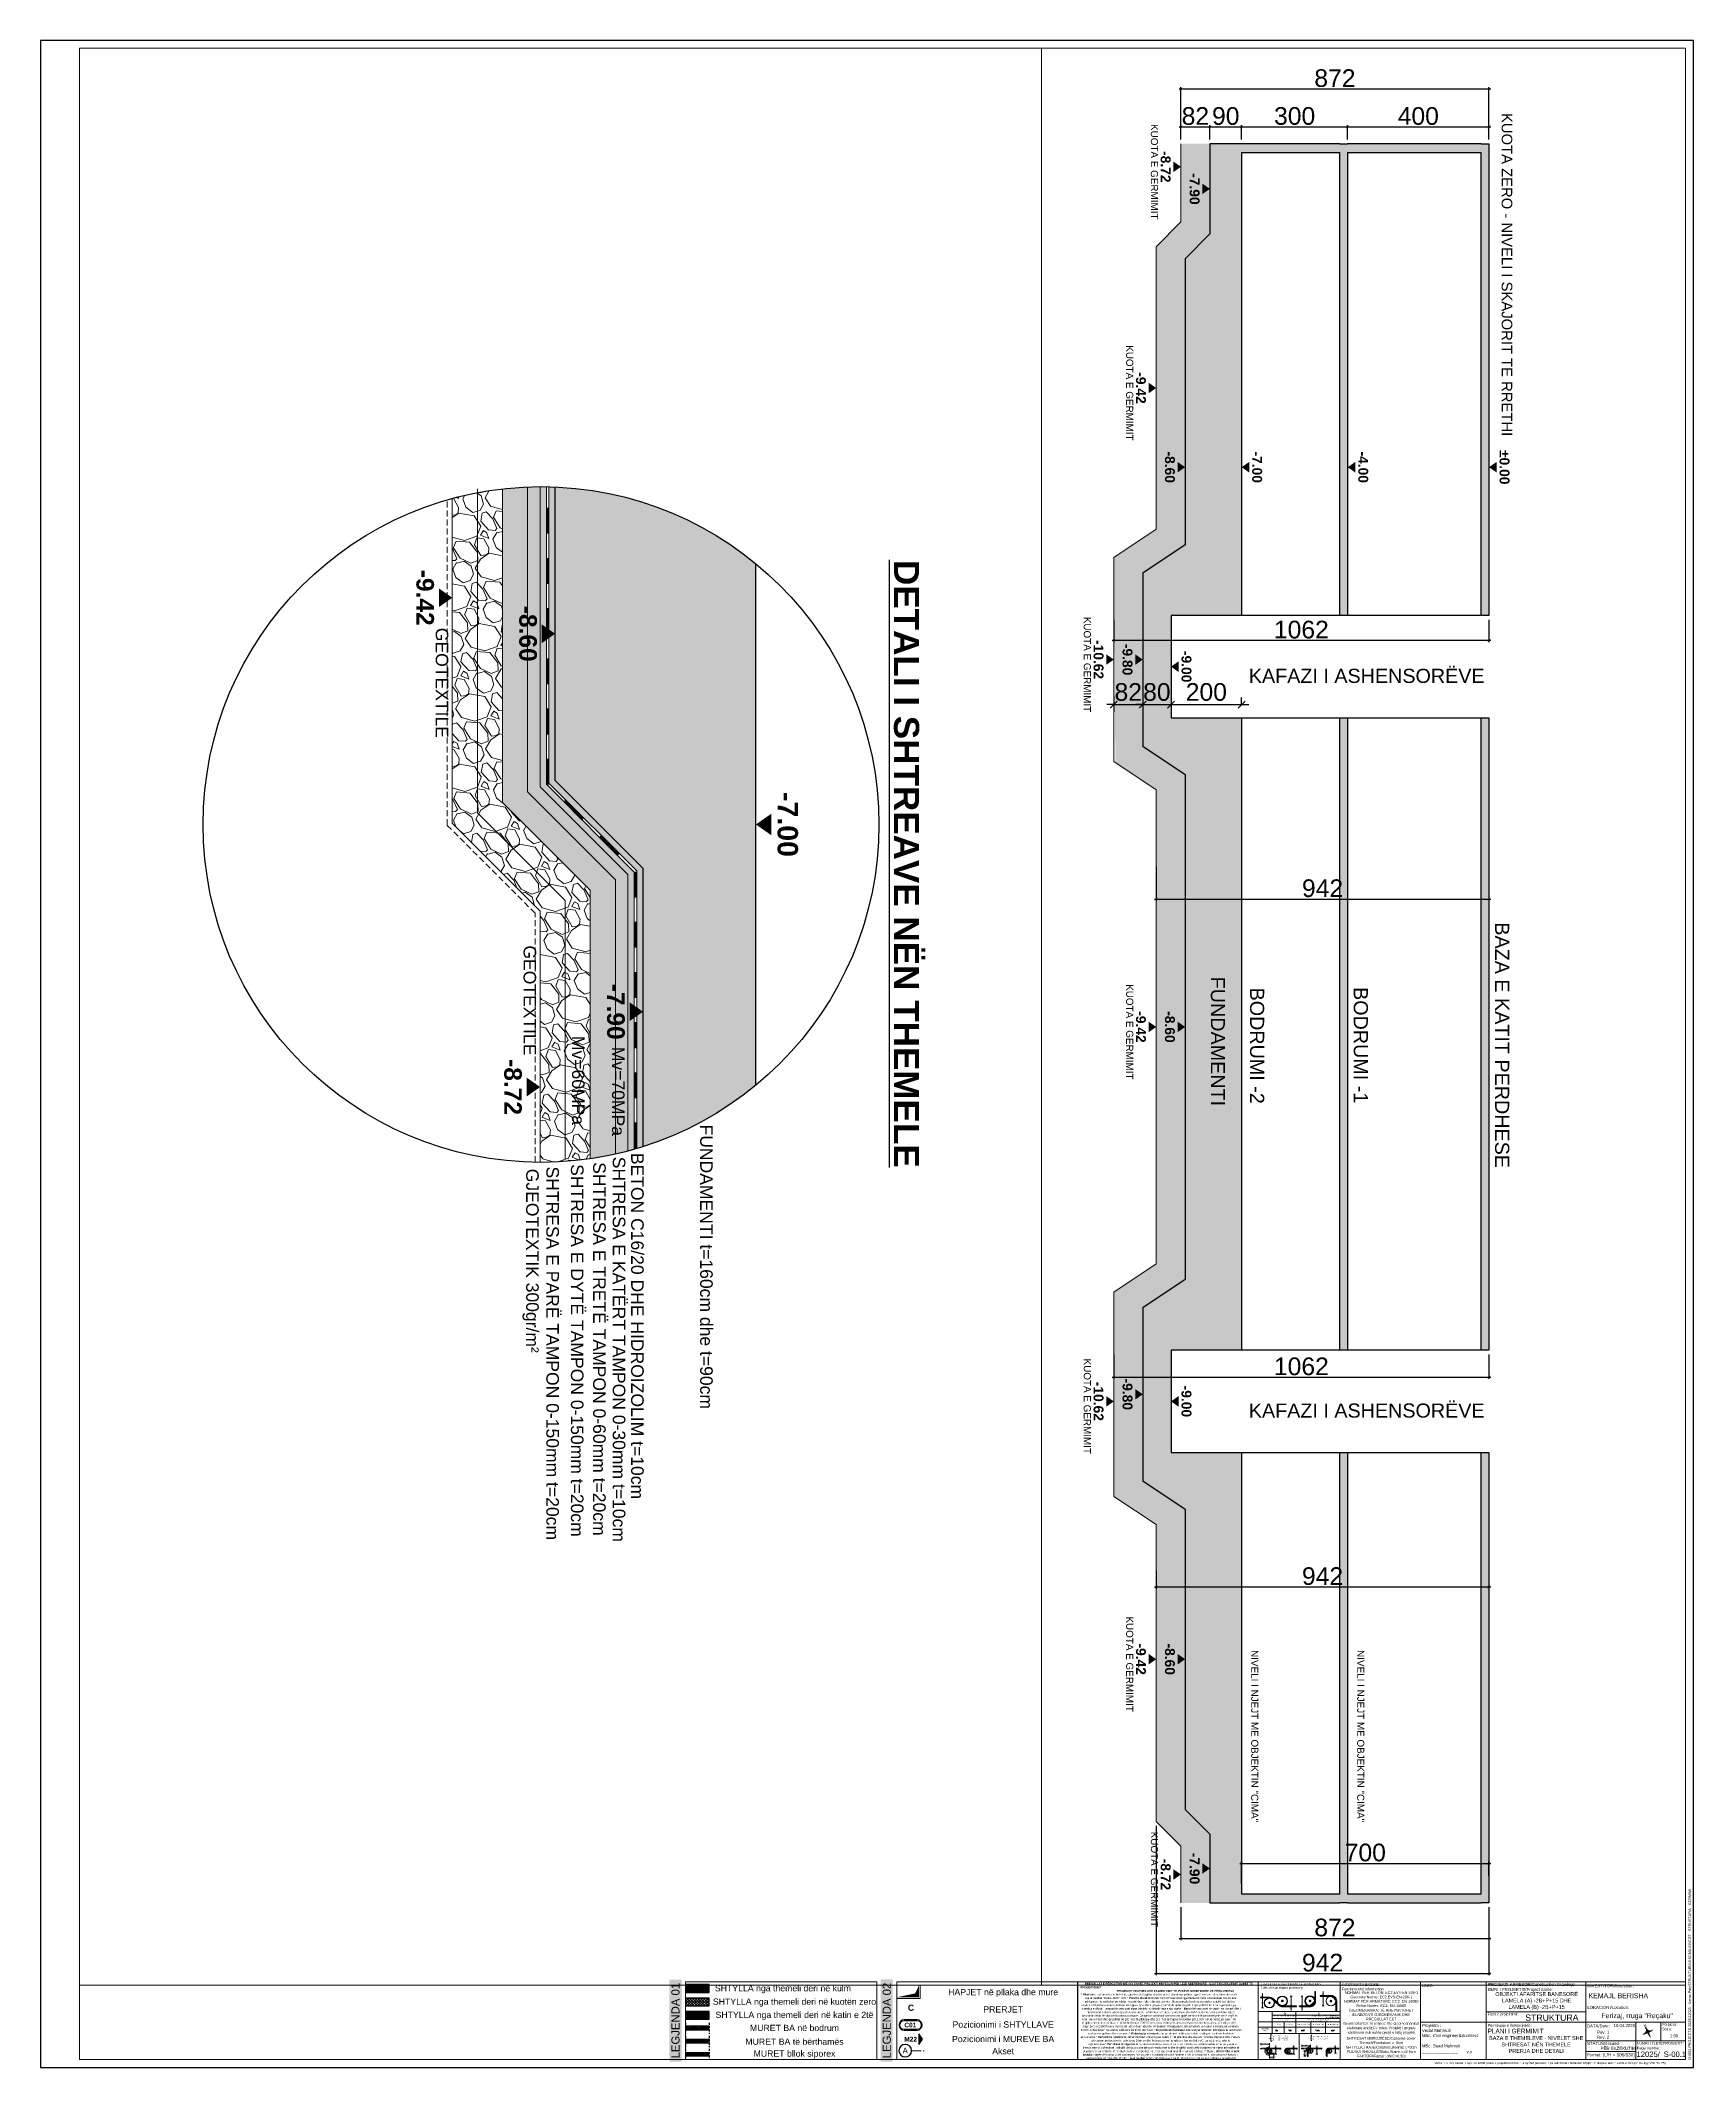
# Paper-space layout 'Layout1' of a CAD drawing. Header units: centimetres. Extents: x 2 to 1062, y 1 to 1301.
# The model-space entities are those that its viewports show. They can reach past a viewport. Long polylines and large blocks are cut down to what shows.
import ezdxf
from ezdxf.enums import TextEntityAlignment as Align

# ---------------------------------------------------------------- set-up
doc = ezdxf.new("R2010")
doc.units = ezdxf.units.CM
doc.header["$LTSCALE"] = 50
doc.header["$MEASUREMENT"] = 0
for name, pattern in [('AXES', [2, 1.25, -0.25, 0.25, -0.25]), ('CACHE', [0.375, 0.25, -0.125]), ('CACHE2', [4.7625, 3.175, -1.5875]), ('CONTINU', [0])]:
    doc.linetypes.add(name, pattern=pattern)
doc.layers.get('0').update_dxf_attribs({"color": 8})
for name, color, linetype, lineweight in [('ARCHITECTE', 252, 'Continuous', 13), ('BETON HACHURE', 252, 'Continuous', 13), ('HACHURE BETON COUPE', 254, 'Continuous', 13), ('ISOLATION', 251, 'Continuous', 20), ('MACONNERIE HACHURE', 253, 'Continuous', 13), ('SOUS-RADIER', 253, 'Continuous', 18)]:
    doc.layers.add(name, color=color, linetype=linetype, lineweight=lineweight)
for name, color, linetype in [('ARMINF', 1, 'Continuous'), ('AXES', 10, 'AXES'), ('BETON COUPE', 3, 'CONTINU'), ('BETON TRAME', 254, 'Continuous'), ('BORD', 5, 'Continuous'), ('COTE 100ème', 1, 'Continuous'), ('COTE 50ème', 1, 'Continuous'), ('COUPE', 2, 'Continuous'), ('ELEVATION', 150, 'Continuous'), ('MACONNERIE COUPE', 7, 'Continuous'), ('NIVEAU', 170, 'Continuous'), ('OMBRE', 253, 'Continuous'), ('PILIER', 7, 'Continuous'), ('STOP DESSIN', 1, 'AXES'), ('TALUS', 2, 'Continuous'), ('TEMPLATE', 7, 'Continuous'), ('TEXTE', 7, 'Continuous')]:
    doc.layers.add(name, color=color, linetype=linetype)
doc.layers.add('FMULT', color=150, linetype='Continuous', plot=False)
doc.layers.add('HORS GEL COTE', color=7, linetype='Continuous', lineweight=13, true_color=0x00661a)
doc.layers.add('PREFA MUR SUP TRAME', color=7, linetype='Continuous', true_color=0xd7c7ff)
doc.styles.add('BRMNAMES', font='swisseb.ttf', dxfattribs={"height": 20})
doc.styles.add('FN_TEXT_1.50', font='arial.ttf', dxfattribs={"height": 10})
doc.styles.add('GENERATED_STYLE_1', font='arial.ttf')
doc.styles.add('GENERATED_STYLE_2', font='arial.ttf')
doc.styles.add('GENERATED_STYLE_3', font='')
doc.styles.add('RS_TEXT_1.10', font='arial.ttf', dxfattribs={"height": 2.5})
doc.styles.add('RS_TEXT_1.50', font='arial.ttf', dxfattribs={"height": 12.5})
doc.styles.add('RS_TXT_50', font='arial.ttf', dxfattribs={"height": 12.5})
doc.styles.add('SMA_TEXT_1.200', font='arial.ttf', dxfattribs={"height": 50})
doc.styles.add('SMA_TXT_CARTOUCHE', font='arialbd.ttf', dxfattribs={"height": 20})
doc.styles.add('style1', font='arial.ttf', dxfattribs={"height": 0.25})
doc.styles.add('style2', font='arialbd.ttf', dxfattribs={"height": 20})
doc.styles.add('style7', font='arialbd.ttf', dxfattribs={"height": 20})
doc.styles.get('GENERATED_STYLE_3').set_extended_font_data('Arial Black')
doc.dimstyles.new('RS_50CM_LINEAIRE', dxfattribs={"dimscale": 5, "dimtxt": 12.5, "dimasz": 1.5, "dimexe": 1, "dimexo": 2.5, "dimgap": 1, "dimtad": 1, "dimdec": 1, "dimrnd": 0.5, "dimdsep": 46, "dimtxsty": 'RS_TXT_50', "dimblk1": 'ARCHTICK', "dimblk2": 'ARCHTICK', "dimsah": 1, "dimcen": 2.5, "dimdle": 1, "dimclrt": 4, "dimadec": 0, "dimazin": 2, "dimtfac": 1, "dimtdec": 1, "dimtix": 1, "dimtmove": 2, "dimatfit": 3, "dimfxl": 1, "dimtolj": 1, "dimtzin": 0, "dimarcsym": 0})
doc.dimstyles.new('SMA_1.200', dxfattribs={"dimscale": 20, "dimtxt": 50, "dimasz": 1, "dimexe": 1, "dimexo": 2, "dimgap": 0.5, "dimtad": 1, "dimdec": 1, "dimrnd": 0.5, "dimdsep": 46, "dimtxsty": 'SMA_TEXT_1.200', "dimblk": 'ARCHTICK', "dimcen": 10, "dimdle": 1, "dimadec": 0, "dimazin": 2, "dimtfac": 1, "dimtdec": 1, "dimtix": 1, "dimtmove": 2, "dimatfit": 3, "dimfxl": 1, "dimtolj": 1, "dimtzin": 0, "dimarcsym": 0})
pattern_1 = [(45, (460.8549556, -320.936057), (-0.00530330086, 0.00530330086), [])]
pattern_2 = [(45, (460.8549556, -328.1544735), (-0.00530330086, 0.00530330086), [])]
pattern_3 = [(265.0127875, (-1.072, 49.2777), (-38.90995488, -480.08959103), [5.38144, -532.763522]), (221.9697407, (-1.5397, 43.9166), (359.272443897, 320.816631515), [9.23472, -914.23699]), (169.510447, (-8.4057, 37.741), (584.25281421, -110.67361516), [6.51152, -644.641304]), (304.273689, (-14.8463, 20.3663), (-449.50659812, 662.981008964), [8.40952, -832.542322]), (329.833654, (-10.1105, 13.417), (-448.59831312, 262.98204019), [8.2462, -816.374925]), (34.273689, (-2.981, 9.2733), (-662.981008964, -449.50659812), [8.40952, -832.542322]), (74.6942405, (3.9682, 14.009), (-174.564455964, -632.398016058), [11.12116, -1100.993942]), (109.2553284, (6.9039, 24.7357), (-305.97927756, 871.307455324), [10.49952, -1039.45286]), (158.4295656, (3.4413, 34.6479), (-568.507175254, 222.709657816), [8.438, -835.362924]), (212.236358, (-4.4057, 37.75), (375.47222535, 232.85318979), [9.63328, -472.030503]), (259.3974378, (-12.5541, 32.6116), (-118.546434636, -640.270835534), [12.45792, -1233.335]), (175.814075, (17.0204, 43.8788), (-368.05354837, 23.16431593), [4.25204, -420.953793]), (208.4692344, (12.7797, 44.1891), (463.435667077, 249.052971235), [8.08948, -800.860457]), (262, (5.668, 40.333), (24.072601, -31.94542), [5.65684, -50.911702]), (240.198591, (0.5435, 42.4813), (111.58190016, 184.25384543), [3.04632, -301.584604]), (328.80141, (-0.9705, 39.838), (-104.1632232, 71.7636603), [4.30812, -211.098472]), (67.963757, (2.7146, 37.606), (47.69105935, 136.1086436), [6.99716, -226.240916]), (198.56505, (5.34, 44.092), (87.9634417, 16.1997815), [5.05964, -121.431466]), (53.3895403, (-19.4988, 25.8758), (247.23640124, 336.56227047), [7.088, -701.713806]), (107.346176, (-15.2717, 31.5654), (137.01692858, -447.69002813), [5.94644, -588.69631]), (330.198591, (0.5254, 50.4813), (-184.25384543, 111.58190016), [6.0926, -298.538324]), (20.6104597, (5.8123, 47.4533), (-391.6720068, -144.889748055), [7.088, -701.713806]), (16.443955, (-4.574, 6.0696), (-207.87230386, -56.47216383), [6.8352, -334.92495]), (331.7751406, (1.9818, 8.0045), (-424.5257122, 231.03661979), [5.72712, -566.985723]), (103.801409, (24.9174, 18.7766), (-56.47216383, 207.87230386), [6.0926, -298.538324]), (54.3540246, (23.464, 24.6933), (-319.00006152, -440.72549365), [6.70524, -663.816945]), (106.443955, (9.264, 6.981), (56.47216383, -207.87230386), [3.4176, -338.34255]), (138.309932, (23.001, 17.332), (-128.2358241, 103.7090807), [2.0396, -201.92118]), (202.963757, (21.478, 18.689), (119.9088621, 40.2723824), [8.2462, -156.678025]), (223.009006, (13.885, 15.4716), (295.38160309, 272.67142966), [7.642, -756.556927]), (340.690068, (4.881, 34.731), (-80.0906223, 39.8182399), [5.76888, -138.45317]), (30.1572266, (10.3255, 32.8235), (591.217348684, 345.34337494), [10.07176, -997.102505]), (97.945396, (19.034, 37.8833), (40.72652488, -319.90834652), [4.11824, -407.706966]), (127, (18.465, 41.962), (-56.018021, 7.87282), [2.4, -37.6]), (157.256437, (12.5238, 15.9485), (296.28988809, -127.32753911), [5.55696, -550.1408]), (85.0127875, (7.399, 18.0968), (38.90995488, 480.08959103), [10.76288, -527.382082]), (37, (8.335, 28.82), (7.87282, 56.018021), [10.4, -29.6]), (2.3048465, (16.6404, 35.078), (487.9624105, 17.10806645), [6.32456, -626.130972]), (291.054604, (22.96, 35.332), (64.3449833, -151.85428253), [5.82408, -285.380316]), (244.6459754, (25.0522, 29.897), (-366.236978375, -776.833621614), [9.4826, -938.778967]), (212.4260787, (20.9916, 21.3277), (-439.36306615, -280.998391637), [10.03196, -993.162936])]

# ---------------------------------------------------------------- blocks, each defined once
blk = doc.blocks.new('A$Cd1dfccd4')
at = {"layer": 'TEMPLATE', "linetype": 'Continuous', "lineweight": 5, "ltscale": 100}
for points in [[(0, 0), (-0.2, 0.5), (-3, 1.3)], [(-1.3, -3), (-0.5, -0.2), (0, 0)], [(0, 0), (0.5, 0.2), (1.6, 3.9)], [(3, -1.3), (0.2, -0.5), (0, 0)]]:
    blk.add_hatch(color=256, dxfattribs=at).paths.add_polyline_path(points)
at = {"color": 217, "lineweight": 0, "true_color": 0x93278f}
for q in [(-1.2, 1.3), (-0.7, 0.9)]:
    blk.add_line((-1.2, 0.8), q, dxfattribs=at)
blk.add_arc((0, 0), 1.47, 328.4141, 148.4141, dxfattribs=at)
at = {"layer": 'TEMPLATE', "color": 217, "linetype": 'Continuous', "lineweight": 0, "ltscale": 100, "true_color": 0x93278f}
for p, q in [((-3, 1.3), (3, -1.3)), ((-0.5, -0.2), (-3, 1.3)), ((-3, 1.3), (-0.2, 0.5)), ((-1.3, -3), (1.6, 3.9)), ((1.6, 3.9), (-0.2, 0.5)), ((0.5, 0.2), (1.6, 3.9)), ((0.5, 0.2), (3, -1.3)), ((-0.5, -0.2), (-1.3, -3)), ((-1.3, -3), (0.2, -0.5)), ((3, -1.3), (0.2, -0.5))]:
    blk.add_line(p, q, dxfattribs=at)
blk = doc.blocks.new('A$Ce8615aca')
at = {"layer": 'TEMPLATE', "rotation": 22.49999996656425}
blk.add_blockref('A$Cd1dfccd4', (0, 0), dxfattribs=at)
at = {"layer": 'TEMPLATE', "color": 7, "linetype": 'Continuous', "lineweight": 35, "attachment_point": 4, "line_spacing_factor": 1.111924, "style": 'GENERATED_STYLE_2'}
for s, insert, char_height, width in [('W', (-4.2, 0), 0.98, 0.835), ('N', (-0.7, 5.3), 1.96, 1.671), ('E', (3.5, 0), 0.98, 0.835), ('S', (-0.4, -4.1), 0.98, 0.835)]:
    blk.add_mtext(s, dxfattribs=dict(at, insert=insert, char_height=char_height, width=width))
blk = doc.blocks.new('PILIER')
at = {"color": 252}
blk.add_lwpolyline([(1.56, 1.2), (-1.44, 1.2, 1), (-1.44, -1.2), (1.56, -1.2, 1), (1.56, 1.2, -1)], format="xyb", dxfattribs=at)
at = {"color": 10, "lineweight": 20}
blk.add_lwpolyline([(1.56, 1), (-1.44, 1, 1), (-1.44, -1), (1.56, -1, 1)], format="xyb", close=True, dxfattribs=at)
at = {"color": 7, "style": 'BRMNAMES'}
blk.add_attdef('PILIER_TEXTE', text='', height=1.08, dxfattribs=at).set_placement((0, 0), align=Align.MIDDLE_CENTER)
blk = doc.blocks.new('ELEVATION _2')
blk.add_hatch(color=0).paths.add_polyline_path([(1.22, -0.85), (0, 0), (-1.22, -0.85)])
at = {"color": 0, "lineweight": 30}
blk.add_lwpolyline([(0, 0), (1.22, -0.85), (-1.22, -0.85), (0, 0)], dxfattribs=at)
at = {"color": 0, "style": 'BRMNAMES'}
blk.add_attdef('ELEVATION_TEXTE', text='', height=1.08, rotation=90, dxfattribs=at).set_placement((0, -1.25), align=Align.MIDDLE_RIGHT)
blk = doc.blocks.new('AXES_FN')
at = {"color": 0, "linetype": 'Continuous'}
blk.add_circle((0, 15), 15, dxfattribs=at)
at = {"color": 0, "style": 'FN_TEXT_1.50'}
blk.add_attdef('AXES', text='', height=12.5, dxfattribs=at).set_placement((-48.9, 20.6), align=Align.MIDDLE_CENTER)
blk = doc.blocks.new('NIVEAU 50')
blk.add_lwpolyline([(0, 0, 0, 15, 0), (0, 10.68, 5, 5, 0)], format="xyseb")
blk = doc.blocks.new('_ArchTick')
at = {"color": 0, "linetype": 'ByBlock', "const_width": 0.15}
blk.add_lwpolyline([(-0.5, -0.5), (0.5, 0.5)], dxfattribs=at)
blk = doc.blocks.new('*D70')
at = {"layer": 'COTE 100ème', "color": 0, "lineweight": -2, "transparency": 16777216}
for p, q in [((37334.2, -42620.7), (37293.7, -42620.7)), ((37298.7, -42707.7), (37298.7, -42615.7)), ((37334.2, -42702.7), (37293.7, -42702.7))]:
    blk.add_line(p, q, dxfattribs=at)
at = {"layer": 'Defpoints', "color": 0, "transparency": 16777216}
for p in [(37298.7, -42620.7), (37346.7, -42620.7), (37346.7, -42702.7)]:
    blk.add_point(p, dxfattribs=at)
at = {"layer": 'COTE 100ème', "color": 0, "lineweight": -2, "transparency": 16777216, "xscale": 7.5, "yscale": 7.5, "zscale": 7.5}
for p, rotation in [((37298.7, -42620.7), 90), ((37298.7, -42702.7), 270)]:
    blk.add_blockref('_ArchTick', p, dxfattribs=dict(at, rotation=rotation))
at = {"layer": 'COTE 100ème', "color": 4, "transparency": 16777216, "insert": (37268.2, -42661.7), "char_height": 50, "attachment_point": 5, "rotation": 90, "style": 'SMA_TEXT_1.200'}
blk.add_mtext('\\A1;82', dxfattribs=at)
blk = doc.blocks.new('*D71')
at = {"layer": 'COTE 100ème', "color": 0, "lineweight": -2, "transparency": 16777216}
for p, q in [((37334.2, -42530.7), (37293.7, -42530.7)), ((37298.7, -42625.7), (37298.7, -42525.7)), ((37334.2, -42620.7), (37293.7, -42620.7))]:
    blk.add_line(p, q, dxfattribs=at)
at = {"layer": 'Defpoints', "color": 0, "transparency": 16777216}
for p in [(37298.7, -42530.7), (37346.7, -42530.7), (37346.7, -42620.7)]:
    blk.add_point(p, dxfattribs=at)
at = {"layer": 'COTE 100ème', "color": 0, "lineweight": -2, "transparency": 16777216, "xscale": 7.5, "yscale": 7.5, "zscale": 7.5}
for p, rotation in [((37298.7, -42530.7), 90), ((37298.7, -42620.7), 270)]:
    blk.add_blockref('_ArchTick', p, dxfattribs=dict(at, rotation=rotation))
at = {"layer": 'COTE 100ème', "color": 4, "transparency": 16777216, "insert": (37268.2, -42575.7), "char_height": 50, "attachment_point": 5, "rotation": 90, "style": 'SMA_TEXT_1.200'}
blk.add_mtext('\\A1;90', dxfattribs=at)
blk = doc.blocks.new('*D72')
at = {"layer": 'COTE 100ème', "color": 0, "lineweight": -2, "transparency": 16777216}
for p, q in [((37334.2, -42230.7), (37293.7, -42230.7)), ((37298.7, -42535.7), (37298.7, -42225.7)), ((37334.2, -42530.7), (37293.7, -42530.7))]:
    blk.add_line(p, q, dxfattribs=at)
at = {"layer": 'Defpoints', "color": 0, "transparency": 16777216}
for p in [(37298.7, -42230.7), (37346.7, -42230.7), (37346.7, -42530.7)]:
    blk.add_point(p, dxfattribs=at)
at = {"layer": 'COTE 100ème', "color": 0, "lineweight": -2, "transparency": 16777216, "xscale": 7.5, "yscale": 7.5, "zscale": 7.5}
for p, rotation in [((37298.7, -42230.7), 90), ((37298.7, -42530.7), 270)]:
    blk.add_blockref('_ArchTick', p, dxfattribs=dict(at, rotation=rotation))
at = {"layer": 'COTE 100ème', "color": 4, "transparency": 16777216, "insert": (37268.1, -42380.7), "char_height": 50, "attachment_point": 5, "rotation": 90, "style": 'SMA_TEXT_1.200'}
blk.add_mtext('\\A1;300', dxfattribs=at)
blk = doc.blocks.new('*D73')
at = {"layer": 'COTE 100ème', "color": 0, "lineweight": -2, "transparency": 16777216}
for p, q in [((37334.2, -41830.7), (37293.7, -41830.7)), ((37298.7, -42235.7), (37298.7, -41825.7)), ((37334.2, -42230.7), (37293.7, -42230.7))]:
    blk.add_line(p, q, dxfattribs=at)
at = {"layer": 'Defpoints', "color": 0, "transparency": 16777216}
for p in [(37298.7, -41830.7), (37346.7, -41830.7), (37346.7, -42230.7)]:
    blk.add_point(p, dxfattribs=at)
at = {"layer": 'COTE 100ème', "color": 0, "lineweight": -2, "transparency": 16777216, "xscale": 7.5, "yscale": 7.5, "zscale": 7.5}
for p, rotation in [((37298.7, -41830.7), 90), ((37298.7, -42230.7), 270)]:
    blk.add_blockref('_ArchTick', p, dxfattribs=dict(at, rotation=rotation))
at = {"layer": 'COTE 100ème', "color": 4, "transparency": 16777216, "insert": (37268.2, -42030.7), "char_height": 50, "attachment_point": 5, "rotation": 90, "style": 'SMA_TEXT_1.200'}
blk.add_mtext('\\A1;400', dxfattribs=at)
blk = doc.blocks.new('*D74')
at = {"layer": 'COTE 100ème', "color": 0, "lineweight": -2, "transparency": 16777216}
for p, q in [((37334.2, -41830.7), (37186.5, -41830.7)), ((37191.5, -41825.7), (37191.5, -42707.7)), ((37334.2, -42702.7), (37186.5, -42702.7))]:
    blk.add_line(p, q, dxfattribs=at)
at = {"layer": 'Defpoints', "color": 0, "transparency": 16777216}
for p in [(37346.7, -41830.7), (37191.5, -42702.7), (37346.7, -42702.7)]:
    blk.add_point(p, dxfattribs=at)
at = {"layer": 'COTE 100ème', "color": 0, "lineweight": -2, "transparency": 16777216, "xscale": 7.5, "yscale": 7.5, "zscale": 7.5}
for p, rotation in [((37191.5, -41830.7), 90), ((37191.5, -42702.7), 270)]:
    blk.add_blockref('_ArchTick', p, dxfattribs=dict(at, rotation=rotation))
at = {"layer": 'COTE 100ème', "color": 4, "transparency": 16777216, "insert": (37160.9, -42266.7), "char_height": 50, "attachment_point": 5, "rotation": 90, "style": 'SMA_TEXT_1.200'}
blk.add_mtext('\\A1;872', dxfattribs=at)
blk = doc.blocks.new('*D75')
at = {"layer": 'COTE 100ème', "color": 0, "lineweight": -2, "transparency": 16777216}
for p, q in [((38694.3, -41830.7), (38757.8, -41830.7)), ((38752.8, -41825.7), (38752.8, -42897.7)), ((38694.3, -42892.7), (38757.8, -42892.7))]:
    blk.add_line(p, q, dxfattribs=at)
at = {"layer": 'Defpoints', "color": 0, "transparency": 16777216}
for p in [(38681.8, -41830.7), (38681.8, -42892.7), (38752.8, -42892.7)]:
    blk.add_point(p, dxfattribs=at)
at = {"layer": 'COTE 100ème', "color": 0, "lineweight": -2, "transparency": 16777216, "xscale": 7.5, "yscale": 7.5, "zscale": 7.5}
for p, rotation in [((38752.8, -41830.7), 90), ((38752.8, -42892.7), 270)]:
    blk.add_blockref('_ArchTick', p, dxfattribs=dict(at, rotation=rotation))
at = {"layer": 'COTE 100ème', "color": 4, "transparency": 16777216, "insert": (38722.2, -42361.7), "char_height": 50, "attachment_point": 5, "rotation": 90, "style": 'SMA_TEXT_1.200'}
blk.add_mtext('\\A1;1062', dxfattribs=at)
blk = doc.blocks.new('*D76')
at = {"layer": 'COTE 100ème', "color": 0, "lineweight": -2, "transparency": 16777216}
for p, q in [((39394, -41830.7), (39489.9, -41830.7)), ((39484.9, -42777.7), (39484.9, -41825.7)), ((39394, -42772.7), (39489.9, -42772.7))]:
    blk.add_line(p, q, dxfattribs=at)
at = {"layer": 'Defpoints', "color": 0, "transparency": 16777216}
for p in [(39381.5, -41830.7), (39484.9, -41830.7), (39381.5, -42772.7)]:
    blk.add_point(p, dxfattribs=at)
at = {"layer": 'COTE 100ème', "color": 0, "lineweight": -2, "transparency": 16777216, "xscale": 7.5, "yscale": 7.5, "zscale": 7.5}
for p, rotation in [((39484.9, -41830.7), 90), ((39484.9, -42772.7), 270)]:
    blk.add_blockref('_ArchTick', p, dxfattribs=dict(at, rotation=rotation))
at = {"layer": 'COTE 100ème', "color": 4, "transparency": 16777216, "insert": (39454.4, -42301.7), "char_height": 50, "attachment_point": 5, "rotation": 90, "style": 'SMA_TEXT_1.200'}
blk.add_mtext('\\A1;942', dxfattribs=at)
blk = doc.blocks.new('*D77')
at = {"layer": 'COTE 100ème', "color": 0, "lineweight": -2, "transparency": 16777216}
for p, q in [((40774.3, -41830.7), (40843.5, -41830.7)), ((40838.5, -42897.7), (40838.5, -41825.7)), ((40774.4, -42892.7), (40843.5, -42892.7))]:
    blk.add_line(p, q, dxfattribs=at)
at = {"layer": 'Defpoints', "color": 0, "transparency": 16777216}
for p in [(40761.8, -41830.7), (40838.5, -41830.7), (40761.9, -42892.7)]:
    blk.add_point(p, dxfattribs=at)
at = {"layer": 'COTE 100ème', "color": 0, "lineweight": -2, "transparency": 16777216, "xscale": 7.5, "yscale": 7.5, "zscale": 7.5}
for p, rotation in [((40838.5, -41830.7), 90), ((40838.5, -42892.7), 270)]:
    blk.add_blockref('_ArchTick', p, dxfattribs=dict(at, rotation=rotation))
at = {"layer": 'COTE 100ème', "color": 4, "transparency": 16777216, "insert": (40808, -42361.7), "char_height": 50, "attachment_point": 5, "rotation": 90, "style": 'SMA_TEXT_1.200'}
blk.add_mtext('\\A1;1062', dxfattribs=at)
blk = doc.blocks.new('*D78')
at = {"layer": 'COTE 100ème', "color": 0, "lineweight": -2, "transparency": 16777216}
for p, q in [((41368.2, -41830.7), (41437.3, -41830.7)), ((41432.3, -42777.7), (41432.3, -41825.7)), ((41386.9, -42772.7), (41437.3, -42772.7))]:
    blk.add_line(p, q, dxfattribs=at)
at = {"layer": 'Defpoints', "color": 0, "transparency": 16777216}
for p in [(41355.7, -41830.7), (41432.3, -41830.7), (41374.4, -42772.7)]:
    blk.add_point(p, dxfattribs=at)
at = {"layer": 'COTE 100ème', "color": 0, "lineweight": -2, "transparency": 16777216, "xscale": 7.5, "yscale": 7.5, "zscale": 7.5}
for p, rotation in [((41432.3, -41830.7), 90), ((41432.3, -42772.7), 270)]:
    blk.add_blockref('_ArchTick', p, dxfattribs=dict(at, rotation=rotation))
at = {"layer": 'COTE 100ème', "color": 4, "transparency": 16777216, "insert": (41401.8, -42301.7), "char_height": 50, "attachment_point": 5, "rotation": 90, "style": 'SMA_TEXT_1.200'}
blk.add_mtext('\\A1;942', dxfattribs=at)
blk = doc.blocks.new('*D79')
at = {"layer": 'COTE 100ème', "color": 0, "lineweight": -2, "transparency": 16777216}
for p, q in [((42339.2, -41830.7), (42432.2, -41830.7)), ((42427.2, -42707.7), (42427.2, -41825.7)), ((42339.2, -42702.7), (42432.2, -42702.7))]:
    blk.add_line(p, q, dxfattribs=at)
at = {"layer": 'Defpoints', "color": 0, "transparency": 16777216}
for p in [(42326.7, -41830.7), (42427.2, -41830.7), (42326.7, -42702.7)]:
    blk.add_point(p, dxfattribs=at)
at = {"layer": 'COTE 100ème', "color": 0, "lineweight": -2, "transparency": 16777216, "xscale": 7.5, "yscale": 7.5, "zscale": 7.5}
for p, rotation in [((42427.2, -41830.7), 90), ((42427.2, -42702.7), 270)]:
    blk.add_blockref('_ArchTick', p, dxfattribs=dict(at, rotation=rotation))
at = {"layer": 'COTE 100ème', "color": 4, "transparency": 16777216, "insert": (42396.6, -42266.7), "char_height": 50, "attachment_point": 5, "rotation": 90, "style": 'SMA_TEXT_1.200'}
blk.add_mtext('\\A1;872', dxfattribs=at)
blk = doc.blocks.new('*D80')
at = {"layer": 'COTE 100ème', "color": 0, "lineweight": -2, "transparency": 16777216}
for p, q in [((42250.1, -41830.7), (42209.8, -41830.7)), ((42214.8, -42535.7), (42214.8, -41825.7)), ((42271.4, -42530.7), (42209.8, -42530.7))]:
    blk.add_line(p, q, dxfattribs=at)
at = {"layer": 'Defpoints', "color": 0, "transparency": 16777216}
for p in [(42214.8, -41830.7), (42262.6, -41830.7), (42283.9, -42530.7)]:
    blk.add_point(p, dxfattribs=at)
at = {"layer": 'COTE 100ème', "color": 0, "lineweight": -2, "transparency": 16777216, "xscale": 7.5, "yscale": 7.5, "zscale": 7.5}
for p, rotation in [((42214.8, -41830.7), 90), ((42214.8, -42530.7), 270)]:
    blk.add_blockref('_ArchTick', p, dxfattribs=dict(at, rotation=rotation))
at = {"layer": 'COTE 100ème', "color": 4, "transparency": 16777216, "insert": (42184.3, -42180.7), "char_height": 50, "attachment_point": 5, "rotation": 90, "style": 'SMA_TEXT_1.200'}
blk.add_mtext('\\A1;700', dxfattribs=at)
blk = doc.blocks.new('*D104')
at = {"layer": 'COTE 100ème', "color": 0, "lineweight": -2, "transparency": 16777216}
for p, q in [((38934.3, -42810.7), (38934.3, -42790.7)), ((38911.2, -42810.7), (38954.3, -42810.7)), ((38934.3, -42892.7), (38934.3, -42810.7)), ((38911.2, -42892.7), (38954.3, -42892.7)), ((38934.3, -42892.7), (38934.3, -42912.7))]:
    blk.add_line(p, q, dxfattribs=at)
at = {"layer": 'Defpoints', "color": 0, "transparency": 16777216}
for p in [(38871.2, -42810.7), (38934.3, -42810.7), (38871.2, -42892.7)]:
    blk.add_point(p, dxfattribs=at)
at = {"layer": 'COTE 100ème', "color": 0, "lineweight": -2, "transparency": 16777216, "xscale": 20, "yscale": 20, "zscale": 20}
for p, rotation in [((38934.3, -42810.7), 270), ((38934.3, -42892.7), 90)]:
    blk.add_blockref('_ArchTick', p, dxfattribs=dict(at, rotation=rotation))
at = {"layer": 'COTE 100ème', "color": 0, "transparency": 16777216, "insert": (38898.8, -42851.7), "char_height": 50, "attachment_point": 5, "rotation": 90, "style": 'SMA_TEXT_1.200'}
blk.add_mtext('\\A1;82', dxfattribs=at)
blk = doc.blocks.new('*D105')
at = {"layer": 'COTE 100ème', "color": 0, "lineweight": -2, "transparency": 16777216}
for p, q in [((38934.3, -42730.7), (38934.3, -42710.7)), ((38913.1, -42730.7), (38954.3, -42730.7)), ((38934.3, -42810.7), (38934.3, -42730.7)), ((38911.2, -42810.7), (38954.3, -42810.7)), ((38934.3, -42810.7), (38934.3, -42830.7))]:
    blk.add_line(p, q, dxfattribs=at)
at = {"layer": 'Defpoints', "color": 0, "transparency": 16777216}
for p in [(38873.1, -42730.7), (38934.3, -42730.7), (38871.2, -42810.7)]:
    blk.add_point(p, dxfattribs=at)
at = {"layer": 'COTE 100ème', "color": 0, "lineweight": -2, "transparency": 16777216, "xscale": 20, "yscale": 20, "zscale": 20}
for p, rotation in [((38934.3, -42730.7), 270), ((38934.3, -42810.7), 90)]:
    blk.add_blockref('_ArchTick', p, dxfattribs=dict(at, rotation=rotation))
at = {"layer": 'COTE 100ème', "color": 0, "transparency": 16777216, "insert": (38898.8, -42770.7), "char_height": 50, "attachment_point": 5, "rotation": 90, "style": 'SMA_TEXT_1.200'}
blk.add_mtext('\\A1;80', dxfattribs=at)
blk = doc.blocks.new('*D108')
at = {"layer": 'COTE 100ème', "color": 0, "lineweight": -2, "transparency": 16777216}
for p, q in [((42339.2, -41830.7), (42531.6, -41830.7)), ((42526.6, -42777.7), (42526.6, -41825.7)), ((42108.3, -42772.7), (42531.6, -42772.7))]:
    blk.add_line(p, q, dxfattribs=at)
at = {"layer": 'Defpoints', "color": 0, "transparency": 16777216}
for p in [(42326.7, -41830.7), (42526.6, -41830.7), (42095.8, -42772.7)]:
    blk.add_point(p, dxfattribs=at)
at = {"layer": 'COTE 100ème', "color": 0, "lineweight": -2, "transparency": 16777216, "xscale": 7.5, "yscale": 7.5, "zscale": 7.5}
for p, rotation in [((42526.6, -41830.7), 90), ((42526.6, -42772.7), 270)]:
    blk.add_blockref('_ArchTick', p, dxfattribs=dict(at, rotation=rotation))
at = {"layer": 'COTE 100ème', "color": 4, "transparency": 16777216, "insert": (42496.1, -42301.7), "char_height": 50, "attachment_point": 5, "rotation": 90, "style": 'SMA_TEXT_1.200'}
blk.add_mtext('\\A1;942', dxfattribs=at)
blk = doc.blocks.new('*D109')
at = {"layer": 'COTE 100ème', "color": 0, "lineweight": -2, "transparency": 16777216}
for p, q in [((38934.3, -42750.7), (38934.3, -42510.7)), ((38931.8, -42530.7), (38914.3, -42530.7)), ((38913.1, -42730.7), (38954.3, -42730.7))]:
    blk.add_line(p, q, dxfattribs=at)
at = {"layer": 'Defpoints', "color": 0, "transparency": 16777216}
for p in [(38934.3, -42530.7), (38971.8, -42530.7), (38873.1, -42730.7)]:
    blk.add_point(p, dxfattribs=at)
at = {"layer": 'COTE 100ème', "color": 0, "lineweight": -2, "transparency": 16777216, "xscale": 20, "yscale": 20, "zscale": 20}
for p, rotation in [((38934.3, -42530.7), 90), ((38934.3, -42730.7), 270)]:
    blk.add_blockref('_ArchTick', p, dxfattribs=dict(at, rotation=rotation))
at = {"layer": 'COTE 100ème', "color": 0, "transparency": 16777216, "insert": (38898.8, -42630.7), "char_height": 50, "attachment_point": 5, "rotation": 90, "style": 'SMA_TEXT_1.200'}
blk.add_mtext('\\A1;200', dxfattribs=at)

msp = doc.modelspace()

# ---------------------------------------------------------------- hatches: boundary and pattern name
at = {"layer": 'HACHURE BETON COUPE'}
h = msp.add_hatch(color=256, dxfattribs=at)
h.paths.add_polyline_path([(42326.74, -42530.68), (42326.74, -42252.68), (42326.74, -42230.68), (42326.74, -41852.68), (42326.74, -41830.68), (41051.82, -41830.68), (41051.82, -41852.68), (42301.74, -41852.68), (42301.74, -42230.68), (41051.82, -42230.68), (41051.82, -42252.68), (42301.74, -42252.68), (42301.74, -42530.68), (41051.82, -42530.68), (41051.82, -42730.68), (40761.82, -42730.68), (40761.82, -42530.68), (38971.82, -42530.68), (38971.82, -42730.68), (38681.82, -42730.68), (38681.82, -42530.68), (37371.68, -42530.68), (37371.68, -42252.68), (38681.82, -42252.68), (38681.82, -42230.68), (37371.68, -42230.68), (37371.68, -41852.68), (38681.82, -41852.68), (38681.82, -41830.68), (37346.68, -41830.68), (37346.68, -41852.68), (37346.68, -42230.68), (37346.68, -42252.68), (37346.68, -42530.68), (37346.68, -42620.68), (37601.82, -42620.68), (37671.82, -42690.68), (38481.82, -42690.68), (38561.82, -42810.68), (39051.82, -42810.68), (39131.82, -42690.68), (40561.82, -42690.68), (40641.82, -42810.68), (41131.82, -42810.68), (41211.82, -42690.68), (42061.82, -42690.68), (42131.82, -42620.68), (42326.74, -42620.68)])
h.paths.add_polyline_path([(40761.82, -42230.68), (38971.82, -42230.68), (38971.82, -42252.68), (40761.82, -42252.68)], flags=17)
h.paths.add_polyline_path([(40761.82, -41830.68), (38971.82, -41830.68), (38971.82, -41852.68), (40761.82, -41852.68)], flags=17)
msp.add_hatch(color=256, dxfattribs=at).paths.add_polyline_path([(38893.93, -43991.47), (38478.35, -43991.47, 0.1633047), (38417.11, -44151.47), (38651.14, -44151.47), (38721.14, -44081.47), (38942.85, -44081.47, 0.0959859)])
h = msp.add_hatch(dxfattribs=at)
h.set_pattern_fill('AR-CONC', color=256, scale=0.5, style=0)
h.set_pattern_definition([(50, (0, 0), (3.58630091, -0.31376067), [0.375, -4.125]), (355, (0, 0), (-0.69375667, 3.76096067), [0.3, -3.3]), (100.4514445, (0.299, -0.026), (2.89254423, 3.44719995), [0.31870096, -3.50571056]), (46.1842, (0, 1), (5.33620665, -0.8275964), [0.5625, -6.1875]), (96.635635, (0.4447, 0.931), (4.67330973, 4.870593), [0.4780517, -5.2585688]), (351.184164, (0, 1), (4.6733097, 4.870593), [0.45, -4.95]), (21, (0.5, 0.75), (2.98453526, -2.01309445), [0.375, -4.125]), (326, (0.5, 0.75), (1.21657666, 3.62575023), [0.3, -3.3]), (71.451445, (0.7487, 0.5822), (4.20111188, 1.61265576), [0.31870095, -3.50571056]), (37.5, (0, 0), (0.060799277, 1.66446927), [0, -3.26, 0, -3.35, 0, -3.3125]), (7.5, (0, 0), (1.315347687, 1.97205856), [0, -1.91, 0, -3.185, 0, -1.2625]), (327.5, (-1.115, 0), (2.66911218, -0.11277436), [0, -1.25, 0, -3.9, 0, -5.175]), (317.5, (-1.615, 0), (2.91593085, 0.50052491), [0, -1.625, 0, -2.59, 0, -3.675])])
edge = h.paths.add_edge_path()
edge.add_arc((38686.14, -44162.73), 269.27, 177.60381, 178.66831)
edge.add_line((38416.95, -44156.47), (38653.21, -44156.47))
edge.add_line((38653.21, -44156.47), (38723.21, -44086.47))
edge.add_line((38723.21, -44086.47), (38944.38, -44086.47))
edge.add_arc((38686.14, -44162.73), 269.27, 16.45164, 17.56424)
edge.add_line((38942.85, -44081.47), (38721.14, -44081.47))
edge.add_line((38721.14, -44081.47), (38651.14, -44151.47))
edge.add_line((38651.14, -44151.47), (38417.11, -44151.47))
edge = h.paths.add_edge_path()
edge.add_arc((38686.14, -44162.73), 269.27, 179.09396, 180)
edge.add_arc((38686.14, -44162.73), 269.27, 180, 180.15792)
edge.add_line((38416.88, -44163.47), (38656.11, -44163.47))
edge.add_line((38656.11, -44163.47), (38726.11, -44093.47))
edge.add_line((38726.11, -44093.47), (38946.35, -44093.47))
edge.add_arc((38686.14, -44162.73), 269.27, 14.90454, 16.0084)
edge.add_line((38944.97, -44088.47), (38724.04, -44088.47))
edge.add_line((38724.04, -44088.47), (38654.04, -44158.47))
edge.add_line((38654.04, -44158.47), (38416.91, -44158.47))
at = {"layer": 'ISOLATION', "transparency": 33554559}
h = msp.add_hatch(color=256, dxfattribs=at)
h.dxf.hatch_style = 1
h.paths.add_polyline_path([(38744.04, -44086.47), (38724.04, -44086.47), (38724.04, -44088.47), (38744.04, -44088.47)])
h = msp.add_hatch(color=256, dxfattribs=at)
h.dxf.hatch_style = 1
h.paths.add_polyline_path([(38784.04, -44086.47), (38764.04, -44086.47), (38764.04, -44088.47), (38784.04, -44088.47)])
h = msp.add_hatch(color=256, dxfattribs=at)
h.dxf.hatch_style = 1
h.paths.add_polyline_path([(38824.04, -44086.47), (38804.04, -44086.47), (38804.04, -44088.47), (38824.04, -44088.47)])
h = msp.add_hatch(color=256, dxfattribs=at)
h.dxf.hatch_style = 1
h.paths.add_polyline_path([(38864.04, -44086.47), (38844.04, -44086.47), (38844.04, -44088.47), (38864.04, -44088.47)])
h = msp.add_hatch(color=256, dxfattribs=at)
h.dxf.hatch_style = 1
h.paths.add_polyline_path([(38904.04, -44086.47), (38884.04, -44086.47), (38884.04, -44088.47), (38904.04, -44088.47)])
h = msp.add_hatch(color=256, dxfattribs=at)
h.dxf.hatch_style = 1
h.paths.add_polyline_path([(38944.04, -44086.47), (38924.04, -44086.47), (38924.04, -44088.47), (38944.04, -44088.47)])
h = msp.add_hatch(color=256, dxfattribs=at)
h.dxf.hatch_style = 1
h.paths.add_polyline_path([(38709.19, -44100.49), (38695.05, -44114.63), (38696.47, -44116.04), (38710.61, -44101.9)])
h = msp.add_hatch(color=256, dxfattribs=at)
h.dxf.hatch_style = 1
h.paths.add_polyline_path([(38680.91, -44128.77), (38666.77, -44142.91), (38668.18, -44144.33), (38682.32, -44130.19)])
h = msp.add_hatch(color=256, dxfattribs=at)
h.dxf.hatch_style = 1
h.paths.add_polyline_path([(38454.04, -44156.47), (38434.04, -44156.47), (38434.04, -44158.47), (38454.04, -44158.47)])
h = msp.add_hatch(color=256, dxfattribs=at)
h.dxf.hatch_style = 1
h.paths.add_polyline_path([(38494.04, -44156.47), (38474.04, -44156.47), (38474.04, -44158.47), (38494.04, -44158.47)])
h = msp.add_hatch(color=256, dxfattribs=at)
h.dxf.hatch_style = 1
h.paths.add_polyline_path([(38534.04, -44156.47), (38514.04, -44156.47), (38514.04, -44158.47), (38534.04, -44158.47)])
h = msp.add_hatch(color=256, dxfattribs=at)
h.dxf.hatch_style = 1
h.paths.add_polyline_path([(38574.04, -44156.47), (38554.04, -44156.47), (38554.04, -44158.47), (38574.04, -44158.47)])
h = msp.add_hatch(color=256, dxfattribs=at)
h.dxf.hatch_style = 1
h.paths.add_polyline_path([(38614.04, -44156.47), (38594.04, -44156.47), (38594.04, -44158.47), (38614.04, -44158.47)])
h = msp.add_hatch(color=256, dxfattribs=at)
h.dxf.hatch_style = 1
h.paths.add_polyline_path([(38654.04, -44156.47), (38634.04, -44156.47), (38634.04, -44158.47), (38654.04, -44158.47)])
at = {"layer": 'SOUS-RADIER', "lineweight": 20, "true_color": 0xcecce6}
h = msp.add_hatch(dxfattribs=at)
h.set_pattern_fill('GRAVEL', color=254, scale=40, angle=37, style=0)
h.set_pattern_definition(pattern_3)
h.paths.add_polyline_path([(42095.79, -42772.68), (42165.79, -42702.68), (42326.74, -42702.68), (42326.74, -42620.68), (42131.82, -42620.68), (42061.82, -42690.68), (41211.82, -42690.68), (41131.82, -42810.68), (40641.82, -42810.68), (40561.82, -42690.68), (39131.82, -42690.68), (39051.82, -42810.68), (38561.82, -42810.68), (38481.82, -42690.68), (37671.82, -42690.68), (37601.82, -42620.68), (37346.68, -42620.68), (37346.68, -42702.68), (37567.86, -42702.68), (37637.86, -42772.68), (38437.94, -42772.68), (38517.94, -42892.68), (39098.63, -42888.3), (39175.71, -42772.68), (40517.94, -42772.68), (40597.94, -42892.68), (41175.71, -42892.68), (41255.71, -42772.68)])
at = {"layer": 'SOUS-RADIER', "lineweight": 0, "true_color": 0x636466}
h = msp.add_hatch(dxfattribs=at)
h.set_pattern_fill('GRAVEL', color=251, scale=10, angle=37, style=0)
h.set_pattern_definition([(265.0127875, (-0.268, 12.3194), (-9.72748872, -120.022397756), [1.34536, -133.1908805]), (221.9697407, (-0.38493, 10.97915), (89.818110974, 80.2041578787), [2.30868, -228.5592476]), (169.5104471, (-2.1014, 9.43525), (146.0632035515, -27.66840379), [1.62788, -161.160326]), (304.273689, (-3.71157, 5.0916), (-112.37664953, 165.745252241), [2.10238, -208.1355804]), (329.8336542, (-2.5276, 3.35427), (-112.1495782806, 65.745510048), [2.06155, -204.0937313]), (34.273689, (-0.74527, 2.3183), (-165.745252241, -112.37664953), [2.10238, -208.1355804]), (74.6942405, (0.99205, 3.50226), (-43.641113991, -158.0995040145), [2.78029, -275.2484855]), (109.2553284, (1.72596, 6.18394), (-76.4948193901, 217.826863831), [2.62488, -259.863215]), (158.4295656, (0.86033, 8.66198), (-142.1267938135, 55.677414454), [2.1095, -208.8407311]), (212.2363583, (-1.1014, 9.4375), (93.868056337, 58.213297446), [2.40832, -118.0076258]), (259.3974378, (-3.13852, 8.1529), (-29.636608659, -160.0677088834), [3.11448, -308.33375]), (175.8140748, (4.2551, 10.9697), (-92.013387092, 5.791078982), [1.06301, -105.2384481]), (208.4692344, (3.1949, 11.0473), (115.858916769, 62.263242809), [2.02237, -200.2151142]), (262, (1.417, 10.083), (6.0181502, -7.9863551), [1.41421, -12.7279256]), (240.1985905, (0.1359, 10.6203), (27.89547504, 46.06346136), [0.76158, -75.396151]), (328.8014095, (-0.2426, 9.9595), (-26.040805795, 17.94091507), [1.07703, -52.774618]), (67.9637565, (0.6787, 9.4016), (11.92276484, 34.027160896), [1.74929, -56.560229]), (198.565051, (1.335, 11.023), (21.99086043, 4.04994536), [1.26491, -30.3578666]), (53.3895403, (-4.8747, 6.46895), (61.80910031, 84.1405676166), [1.772, -175.4284515]), (107.346176, (-3.8179, 7.89135), (34.254232145, -111.922507031), [1.48661, -147.1740775]), (330.1985905, (0.1313, 12.6203), (-46.06346136, 27.89547504), [1.52315, -74.634581]), (20.6104597, (1.45307, 11.86333), (-97.9180016993, -36.222437014), [1.772, -175.4284515]), (16.4439548, (-1.1434, 1.5174), (-51.968075965, -14.118040957), [1.7088, -83.7312375]), (331.7751406, (0.49546, 2.0011), (-106.131428049, 57.759154948), [1.43178, -141.7464306]), (103.8014095, (6.2294, 4.6942), (-14.118040957, 51.968075965), [1.52315, -74.634581]), (54.3540246, (5.866, 6.17334), (-79.75001538, -110.1813734117), [1.67631, -165.9542361]), (106.4439548, (2.316, 1.7453), (14.118040957, -51.968075965), [0.8544, -84.5856375]), (138.3099325, (5.7502, 4.333), (-32.058956027, 25.92727017), [0.5099, -50.4802951]), (202.9637565, (5.3694, 4.6722), (29.97721553, 10.06809559), [2.06155, -39.1695063]), (223.009006, (3.4712, 3.8679), (73.845400773, 68.1678574157), [1.9105, -189.1392317]), (340.6900675, (1.2203, 8.6828), (-20.02265556, 9.95455997), [1.44222, -34.6132928]), (30.1572266, (2.58137, 8.2059), (147.804337171, 86.335843735), [2.51794, -249.2756262]), (97.9453959, (4.7585, 9.4708), (10.181631219, -79.97708663), [1.02956, -101.9267414]), (127, (4.616, 10.491), (-14.0045053, 1.9682049), [0.6, -9.4]), (157.2564372, (3.13095, 3.9871), (74.0724720225, -31.831884777), [1.38924, -137.5351999]), (85.0127875, (1.8497, 4.5242), (9.72748872, 120.022397756), [2.69072, -131.8455205]), (37, (2.084, 7.205), (1.9682049, 14.0045053), [2.6, -7.4]), (2.3048465, (4.1601, 8.7695), (121.9906026254, 4.277016612), [1.58114, -156.532743]), (291.054604, (5.74, 8.833), (16.086245826, -37.963570633), [1.45602, -71.3450789]), (244.6459754, (6.26304, 7.47424), (-91.5592445938, -194.2084054036), [2.37065, -234.6947418]), (212.42607874, (5.2479, 5.33193), (-109.8407665377, -70.2495979093), [2.50799, -248.290734])])
h.paths.add_polyline_path([(38730.25, -44103.47), (38948.81, -44103.47, 0.0095617), (38946.35, -44093.47), (38726.11, -44093.47), (38656.11, -44163.47), (38416.88, -44163.47, 0.0092874), (38417.09, -44173.47), (38660.25, -44173.47)])
at = {"layer": 'SOUS-RADIER', "lineweight": 9}
h = msp.add_hatch(dxfattribs=at)
h.set_pattern_fill('GRAVEL', color=8, scale=20, angle=37, style=0)
h.set_pattern_definition([(265.0127875, (-0.536, 24.6388), (-19.45497744, -240.044795513), [2.69072, -266.381761]), (221.9697407, (-0.7699, 21.9583), (179.636221948, 160.408315757), [4.61736, -457.118495]), (169.510447, (-4.2029, 18.8705), (292.126407103, -55.33680758), [3.25576, -322.320652]), (304.273689, (-7.4231, 10.1832), (-224.75329906, 331.490504482), [4.20476, -416.271161]), (329.8336542, (-5.0552, 6.7085), (-224.299156561, 131.491020096), [4.1231, -408.1874626]), (34.273689, (-1.4905, 4.6366), (-331.490504482, -224.75329906), [4.20476, -416.271161]), (74.6942405, (1.9841, 7.0045), (-87.282227982, -316.199008029), [5.56058, -550.496971]), (109.2553284, (3.4519, 12.3679), (-152.98963878, 435.653727662), [5.24976, -519.72643]), (158.4295656, (1.7207, 17.32395), (-284.253587627, 111.354828908), [4.219, -417.681462]), (212.2363583, (-2.2029, 18.875), (187.736112673, 116.426594893), [4.81664, -236.0152516]), (259.3974378, (-6.27704, 16.3058), (-59.273217318, -320.135417767), [6.22896, -616.6675]), (175.814075, (8.5102, 21.9394), (-184.026774185, 11.582157964), [2.12602, -210.476896]), (208.4692344, (6.3898, 22.0946), (231.717833538, 124.526485618), [4.04474, -400.430228]), (262, (2.834, 20.166), (12.0363005, -15.9727102), [2.82842, -25.455851]), (240.1985905, (0.2718, 21.2407), (55.79095008, 92.12692272), [1.52316, -150.792302]), (328.8014095, (-0.4852, 19.919), (-52.0816116, 35.88183014), [2.15406, -105.549236]), (67.9637565, (1.3573, 18.803), (23.84552968, 68.0543218), [3.49858, -113.120458]), (198.565051, (2.67, 22.046), (43.98172086, 8.0998907), [2.52982, -60.715733]), (53.3895403, (-9.7494, 12.9379), (123.61820062, 168.281135233), [3.544, -350.856903]), (107.346176, (-7.6359, 15.7827), (68.50846429, -223.845014063), [2.97322, -294.348155]), (330.1985905, (0.2627, 25.2407), (-92.12692272, 55.79095008), [3.0463, -149.269162]), (20.6104597, (2.9061, 23.7267), (-195.836003399, -72.444874028), [3.544, -350.856903]), (16.443955, (-2.287, 3.0348), (-103.93615193, -28.23608191), [3.4176, -167.462475]), (331.7751406, (0.9909, 4.0023), (-212.262856098, 115.518309895), [2.86356, -283.492861]), (103.8014095, (12.4587, 9.3883), (-28.23608191, 103.93615193), [3.0463, -149.269162]), (54.3540246, (11.732, 12.3467), (-159.50003076, -220.362746823), [3.35262, -331.908472]), (106.443955, (4.632, 3.4905), (28.23608191, -103.93615193), [1.7088, -169.171275]), (138.3099325, (11.5004, 8.666), (-64.11791205, 51.85454034), [1.0198, -100.96059]), (202.963757, (10.739, 9.3444), (59.95443107, 20.1361912), [4.1231, -78.3390125]), (223.009006, (6.9425, 7.7358), (147.690801546, 136.335714831), [3.821, -378.2784635]), (340.690068, (2.4406, 17.3656), (-40.04531113, 19.90911994), [2.88444, -69.2265855]), (30.1572266, (5.16275, 16.4118), (295.608674342, 172.67168747), [5.03588, -498.5512525]), (97.945396, (9.517, 18.9417), (20.36326244, -159.95417326), [2.05912, -203.853483]), (127, (9.232, 20.981), (-28.009011, 3.93641), [1.2, -18.8]), (157.2564372, (6.2619, 7.9742), (148.144944045, -63.663769554), [2.77848, -275.0704]), (85.0127875, (3.6995, 9.0484), (19.45497744, 240.044795513), [5.38144, -263.691041]), (37, (4.167, 14.41), (3.93641, 28.009011), [5.2, -14.8]), (2.3048465, (8.3202, 17.539), (243.98120525, 8.554033224), [3.16228, -313.065486]), (291.054604, (11.48, 17.666), (32.17249165, -75.92714127), [2.91204, -142.690158]), (244.6459754, (12.5261, 14.9485), (-183.118489188, -388.416810807), [4.7413, -469.3894836]), (212.4260787, (10.4958, 10.6639), (-219.681533075, -140.499195819), [5.01598, -496.581468])])
h.paths.add_polyline_path([(38738.54, -44123.47), (38952.53, -44123.47, 0.0188949), (38948.81, -44103.47), (38730.25, -44103.47), (38660.25, -44173.47), (38417.09, -44173.47, 0.0186309), (38418.63, -44193.47), (38668.54, -44193.47)])
at = {"layer": 'SOUS-RADIER', "lineweight": 20, "true_color": 0xcecce6}
h = msp.add_hatch(dxfattribs=at)
h.set_pattern_fill('GRAVEL', color=254, scale=40, angle=37, style=0)
h.set_pattern_definition(pattern_3)
h.paths.add_polyline_path([(38755.11, -44163.47), (38955.41, -44163.47, 0.0006891), (38955.41, -44162.73, 0.0365956), (38952.53, -44123.47), (38738.54, -44123.47), (38668.54, -44193.47), (38418.63, -44193.47, 0.0378737), (38426.33, -44233.47), (38685.11, -44233.47)])

# ---------------------------------------------------------------- linework, layer by layer
at = {"layer": 'ARCHITECTE'}
for points in [[(37346.68, -42620.68), (37601.82, -42620.68), (37671.82, -42690.68), (38481.82, -42690.68), (38561.82, -42810.68), (39051.82, -42810.68), (39131.82, -42690.68), (40561.82, -42690.68), (40641.82, -42810.68), (41131.82, -42810.68), (41211.82, -42690.68), (42061.82, -42690.68), (42131.82, -42620.68), (42326.74, -42620.68)], [(37346.68, -42702.68), (37567.86, -42702.68), (37637.86, -42772.68), (38437.94, -42772.68), (38517.94, -42892.68), (39095.71, -42892.68), (39175.71, -42772.68), (40517.94, -42772.68), (40597.94, -42892.68), (41175.71, -42892.68), (41255.71, -42772.68), (42095.79, -42772.68), (42165.79, -42702.68), (42326.74, -42702.68)]]:
    msp.add_lwpolyline(points, dxfattribs=at)
at = {"layer": 'ARMINF'}
msp.add_lwpolyline([(39131.82, -42690.68), (40561.82, -42690.68)], dxfattribs=at)
at = {"layer": 'BORD'}
for points in [[(37346.68, -41852.68), (37346.68, -41830.68), (38681.82, -41830.68)], [(38681.82, -41830.68), (38681.82, -42730.68), (38971.82, -42730.68), (38971.82, -41830.68)], [(38971.82, -41830.68), (40761.82, -41830.68)], [(40761.82, -41830.68), (40761.82, -42730.68), (41051.82, -42730.68), (41051.82, -41830.68)], [(41051.82, -41830.68), (42326.74, -41830.68), (42326.74, -41852.68)], [(37346.68, -41852.68), (37346.68, -42230.68)], [(38681.82, -41852.68), (37371.68, -41852.68)], [(37371.68, -42230.68), (37371.68, -41852.68)], [(40761.82, -41852.68), (38971.82, -41852.68)], [(42301.74, -41852.68), (41051.82, -41852.68)], [(42301.74, -41852.68), (42301.74, -42230.68)], [(42326.74, -42230.68), (42326.74, -41852.68)], [(37346.68, -42252.68), (37346.68, -42230.68)], [(37371.68, -42230.68), (38681.82, -42230.68)], [(38971.82, -42230.68), (40761.82, -42230.68)], [(41051.82, -42230.68), (42301.74, -42230.68)], [(42326.74, -42230.68), (42326.74, -42252.68)], [(37346.68, -42252.68), (37346.68, -42530.68)], [(38681.82, -42252.68), (37371.68, -42252.68)], [(37371.68, -42530.68), (37371.68, -42252.68)], [(40761.82, -42252.68), (38971.82, -42252.68)], [(42301.74, -42252.68), (41051.82, -42252.68)], [(42301.74, -42252.68), (42301.74, -42530.68)], [(42326.74, -42530.68), (42326.74, -42252.68)], [(37346.68, -42530.68), (37346.68, -42620.68), (37601.82, -42620.68), (37671.82, -42690.68), (38481.82, -42690.68)], [(38681.82, -42530.68), (37371.68, -42530.68)], [(40761.82, -42530.68), (38971.82, -42530.68)], [(42301.74, -42530.68), (41051.82, -42530.68)], [(41211.82, -42690.68), (42061.82, -42690.68), (42131.82, -42620.68), (42326.74, -42620.68), (42326.74, -42530.68)], [(38481.82, -42690.68), (38561.82, -42810.68), (39051.82, -42810.68), (39131.82, -42690.68)], [(40561.82, -42690.68), (40641.82, -42810.68), (41131.82, -42810.68), (41211.82, -42690.68)]]:
    msp.add_lwpolyline(points, dxfattribs=at)
at = {"layer": 'SOUS-RADIER'}
for points in [[(38946.35, -44093.47), (38726.11, -44093.47), (38656.11, -44163.47), (38416.88, -44163.47)], [(38944.97, -44088.47), (38724.04, -44088.47), (38654.04, -44158.47), (38416.91, -44158.47)], [(38944.38, -44086.47), (38723.21, -44086.47), (38653.21, -44156.47), (38416.95, -44156.47)], [(38948.81, -44103.47), (38730.25, -44103.47), (38660.25, -44173.47), (38417.09, -44173.47)], [(38952.53, -44123.47), (38738.54, -44123.47), (38668.54, -44193.47), (38418.63, -44193.47)], [(38952.53, -44143.47), (38746.82, -44143.47), (38676.82, -44213.47), (38418.63, -44213.47)], [(38955.41, -44163.47), (38755.11, -44163.47), (38685.11, -44233.47), (38426.33, -44233.47)]]:
    msp.add_lwpolyline(points, dxfattribs=at)
at = {"layer": 'SOUS-RADIER', "color": 253, "linetype": 'Continuous', "lineweight": 15}
for points in [[(38744.04, -44086.47), (38724.04, -44086.47), (38724.04, -44088.47), (38744.04, -44088.47)], [(38784.04, -44086.47), (38764.04, -44086.47), (38764.04, -44088.47), (38784.04, -44088.47)], [(38824.04, -44086.47), (38804.04, -44086.47), (38804.04, -44088.47), (38824.04, -44088.47)], [(38864.04, -44086.47), (38844.04, -44086.47), (38844.04, -44088.47), (38864.04, -44088.47)], [(38904.04, -44086.47), (38884.04, -44086.47), (38884.04, -44088.47), (38904.04, -44088.47)], [(38944.04, -44086.47), (38924.04, -44086.47), (38924.04, -44088.47), (38944.04, -44088.47)], [(38709.19, -44100.49), (38695.05, -44114.63), (38696.47, -44116.04), (38710.61, -44101.9)], [(38680.91, -44128.77), (38666.77, -44142.91), (38668.18, -44144.33), (38682.32, -44130.19)], [(38454.04, -44156.47), (38434.04, -44156.47), (38434.04, -44158.47), (38454.04, -44158.47)], [(38494.04, -44156.47), (38474.04, -44156.47), (38474.04, -44158.47), (38494.04, -44158.47)], [(38534.04, -44156.47), (38514.04, -44156.47), (38514.04, -44158.47), (38534.04, -44158.47)], [(38574.04, -44156.47), (38554.04, -44156.47), (38554.04, -44158.47), (38574.04, -44158.47)], [(38614.04, -44156.47), (38594.04, -44156.47), (38594.04, -44158.47), (38614.04, -44158.47)], [(38654.04, -44156.47), (38634.04, -44156.47), (38634.04, -44158.47), (38654.04, -44158.47)]]:
    msp.add_lwpolyline(points, close=True, dxfattribs=at)
at = {"layer": 'SOUS-RADIER', "linetype": 'CACHE', "ltscale": 0.25}
msp.add_lwpolyline([(38955.41, -44167.47), (38756.76, -44167.47), (38686.76, -44237.47), (38426.33, -44237.47)], dxfattribs=at)
at = {"layer": 'TALUS'}
for points in [[(38893.93, -43991.47), (38478.35, -43991.47)], [(38942.85, -44081.47), (38721.14, -44081.47), (38651.14, -44151.47), (38417.11, -44151.47)]]:
    msp.add_lwpolyline(points, dxfattribs=at)
at = {"layer": 'TEXTE'}
msp.add_circle((38686.14, -44162.73), 269.27, dxfattribs=at)

# ---------------------------------------------------------------- block references
at = {"layer": 'NIVEAU'}
ref = msp.add_blockref('NIVEAU 50', (38262.17, -41830.36), dxfattribs=dict(at, xscale=2, yscale=2, zscale=2))
ref.add_attrib('NIVEAU', '%%p0.00', dxfattribs={"height": 28, "style": 'style2'}).set_placement((38262.17, -41809.01), align=Align.BOTTOM_CENTER)
ref = msp.add_blockref('NIVEAU 50', (38262.17, -42230.36), dxfattribs=dict(at, xscale=2, yscale=2, zscale=2))
ref.add_attrib('NIVEAU', '-4.00', dxfattribs={"height": 28, "style": 'style2'}).set_placement((38262.17, -42209.01), align=Align.BOTTOM_CENTER)
ref = msp.add_blockref('NIVEAU 50', (38262.17, -42530.68), dxfattribs=dict(at, xscale=2, yscale=2, zscale=2))
ref.add_attrib('NIVEAU', '-7.00', dxfattribs={"height": 28, "style": 'style2'}).set_placement((38262.17, -42509.33), align=Align.BOTTOM_CENTER)
ref = msp.add_blockref('NIVEAU 50', (37474.25, -42620.68), dxfattribs=dict(at, xscale=-2, yscale=2, zscale=2, rotation=180))
ref.add_attrib('NIVEAU', '-7.90', dxfattribs={"height": 28, "style": 'style2'}).set_placement((37474.25, -42686.25), align=Align.BOTTOM_CENTER)
ref = msp.add_blockref('NIVEAU 50', (42229.28, -42620.68), dxfattribs=dict(at, xscale=-2, yscale=2, zscale=2, rotation=180))
ref.add_attrib('NIVEAU', '-7.90', dxfattribs={"height": 28, "style": 'style2'}).set_placement((42229.28, -42686.25), align=Align.BOTTOM_CENTER)
ref = msp.add_blockref('NIVEAU 50', (38262.17, -42690.68), dxfattribs=dict(at, xscale=-2, yscale=2, zscale=2, rotation=180))
ref.add_attrib('NIVEAU', '-8.60', dxfattribs={"height": 28, "style": 'style2'}).set_placement((38262.17, -42756.25), align=Align.BOTTOM_CENTER)
ref = msp.add_blockref('NIVEAU 50', (38826.82, -42730.68), dxfattribs=dict(at, xscale=2, yscale=2, zscale=2))
ref.add_attrib('NIVEAU', '-9.00', dxfattribs={"height": 28, "style": 'style2'}).set_placement((38826.82, -42709.33), align=Align.BOTTOM_CENTER)
ref = msp.add_blockref('NIVEAU 50', (39846.82, -42690.68), dxfattribs=dict(at, xscale=-2, yscale=2, zscale=2, rotation=180))
ref.add_attrib('NIVEAU', '-8.60', dxfattribs={"height": 28, "style": 'style2'}).set_placement((39846.82, -42756.25), align=Align.BOTTOM_CENTER)
ref = msp.add_blockref('NIVEAU 50', (40906.82, -42730.68), dxfattribs=dict(at, xscale=2, yscale=2, zscale=2))
ref.add_attrib('NIVEAU', '-9.00', dxfattribs={"height": 28, "style": 'style2'}).set_placement((40906.82, -42709.33), align=Align.BOTTOM_CENTER)
ref = msp.add_blockref('NIVEAU 50', (41636.82, -42690.68), dxfattribs=dict(at, xscale=-2, yscale=2, zscale=2, rotation=180))
ref.add_attrib('NIVEAU', '-8.60', dxfattribs={"height": 28, "style": 'style2'}).set_placement((41636.82, -42756.25), align=Align.BOTTOM_CENTER)
ref = msp.add_blockref('NIVEAU 50', (37411.74, -42702.68), dxfattribs=dict(at, xscale=-2, yscale=2, zscale=2, rotation=180))
ref.add_attrib('NIVEAU', '-8.72', dxfattribs={"height": 28, "style": 'style2'}).set_placement((37411.74, -42768.25), align=Align.BOTTOM_CENTER)
ref = msp.add_blockref('NIVEAU 50', (42246.27, -42702.68), dxfattribs=dict(at, xscale=-2, yscale=2, zscale=2, rotation=180))
ref.add_attrib('NIVEAU', '-8.72', dxfattribs={"height": 28, "style": 'style2'}).set_placement((42246.27, -42768.25), align=Align.BOTTOM_CENTER)
ref = msp.add_blockref('NIVEAU 50', (38037.9, -42772.68), dxfattribs=dict(at, xscale=-2, yscale=2, zscale=2, rotation=180))
ref.add_attrib('NIVEAU', '-9.42', dxfattribs={"height": 28, "style": 'style2'}).set_placement((38037.9, -42838.25), align=Align.BOTTOM_CENTER)
ref = msp.add_blockref('NIVEAU 50', (39846.82, -42772.68), dxfattribs=dict(at, xscale=-2, yscale=2, zscale=2, rotation=180))
ref.add_attrib('NIVEAU', '-9.42', dxfattribs={"height": 28, "style": 'style2'}).set_placement((39846.82, -42838.25), align=Align.BOTTOM_CENTER)
ref = msp.add_blockref('NIVEAU 50', (41636.82, -42772.68), dxfattribs=dict(at, xscale=-2, yscale=2, zscale=2, rotation=180))
ref.add_attrib('NIVEAU', '-9.42', dxfattribs={"height": 28, "style": 'style2'}).set_placement((41636.82, -42838.25), align=Align.BOTTOM_CENTER)
ref = msp.add_blockref('NIVEAU 50', (38806.82, -42810.68), dxfattribs=dict(at, xscale=-2, yscale=2, zscale=2, rotation=180))
ref.add_attrib('NIVEAU', '-9.80', dxfattribs={"height": 28, "style": 'style2'}).set_placement((38806.82, -42876.25), align=Align.BOTTOM_CENTER)
ref = msp.add_blockref('NIVEAU 50', (40886.82, -42810.68), dxfattribs=dict(at, xscale=-2, yscale=2, zscale=2, rotation=180))
ref.add_attrib('NIVEAU', '-9.80', dxfattribs={"height": 28, "style": 'style2'}).set_placement((40886.82, -42876.25), align=Align.BOTTOM_CENTER)
ref = msp.add_blockref('NIVEAU 50', (38806.82, -42892.68), dxfattribs=dict(at, xscale=-2, yscale=2, zscale=2, rotation=180))
ref.add_attrib('NIVEAU', '-10.62', dxfattribs={"height": 28, "style": 'style2'}).set_placement((38806.82, -42958.25), align=Align.BOTTOM_CENTER)
ref = msp.add_blockref('NIVEAU 50', (40906.85, -42892.68), dxfattribs=dict(at, xscale=-2, yscale=2, zscale=2, rotation=180))
ref.add_attrib('NIVEAU', '-10.62', dxfattribs={"height": 28, "style": 'style2'}).set_placement((40906.85, -42958.25), align=Align.BOTTOM_CENTER)
ref = msp.add_blockref('NIVEAU 50', (38686.14, -43991.47), dxfattribs=dict(at, xscale=1.16, yscale=1.16, zscale=1.16))
ref.add_attrib('NIVEAU', '-7.00', dxfattribs={"height": 16.24, "style": 'style2'}).set_placement((38686.14, -43979.09), align=Align.BOTTOM_CENTER)
ref = msp.add_blockref('NIVEAU 50', (38835.34, -44081.47), dxfattribs=dict(at, xscale=-1, rotation=180))
ref.add_attrib('NIVEAU', '-7.90', dxfattribs={"height": 14, "style": 'style2'}).set_placement((38835.34, -44114.25), align=Align.BOTTOM_CENTER)
ref = msp.add_blockref('NIVEAU 50', (38534.13, -44151.47), dxfattribs=dict(at, xscale=-1, rotation=180))
ref.add_attrib('NIVEAU', '-8.60', dxfattribs={"height": 14, "style": 'style2'}).set_placement((38534.13, -44184.25), align=Align.BOTTOM_CENTER)
ref = msp.add_blockref('NIVEAU 50', (38895.4, -44163.47), dxfattribs=dict(at, xscale=-1, rotation=180))
ref.add_attrib('NIVEAU', '-8.72', dxfattribs={"height": 14, "style": 'style2'}).set_placement((38895.4, -44196.25), align=Align.BOTTOM_CENTER)
ref = msp.add_blockref('NIVEAU 50', (38505.44, -44233.47), dxfattribs=dict(at, xscale=-1, rotation=180))
ref.add_attrib('NIVEAU', '-9.42', dxfattribs={"height": 14, "style": 'style2'}).set_placement((38505.44, -44266.25), align=Align.BOTTOM_CENTER)

# ---------------------------------------------------------------- texts
at = {"layer": 'TEXTE', "style": 'RS_TEXT_1.10'}
for s, height, p in [('KUOTA ZERO - NIVELI I SKAJORIT TE RRETHI', 30, (37716.99, -41779.63)), ('BAZA E KATIT PERDHESE', 40, (39898.43, -41793.34)), ('BODRUMI -1', 40, (39898.43, -42193.34)), ('NIVELI I NJEJT ME OBJEKTIN "CIMA"', 20, (41854.57, -42193.69)), ('BODRUMI -2', 40, (39899.93, -42486.94)), ('NIVELI I NJEJT ME OBJEKTIN "CIMA"', 20, (41854.57, -42493.69)), ('FUNDAMENTI', 40, (39887.7, -42597.94)), ('KUOTA E GERMIMIT', 20, (37425.72, -42777.65)), ('KUOTA E GERMIMIT', 20, (42260.25, -42777.65)), ('KUOTA E GERMIMIT', 20, (38051.88, -42847.65)), ('KUOTA E GERMIMIT', 20, (39860.8, -42847.65)), ('KUOTA E GERMIMIT', 20, (41650.8, -42847.65)), ('KUOTA E GERMIMIT', 20, (38820.8, -42967.65)), ('KUOTA E GERMIMIT', 20, (40920.83, -42967.65)), ('FUNDAMENTI t=160cm dhe t=90cm', 10, (39038.62, -44030.93)), ('BETON C16/20 DHE HIDROIZOLIM t=10cm', 10, (39085.81, -44085.92)), ('Mv=70MPa', 10, (38898.84, -44101.17)), ('SHTRESA E KATËRT TAMPON 0-30mm t=10cm', 10, (39104.41, -44100.55)), ('SHTRESA E TRETË TAMPON 0-60mm t=20cm', 10, (39104.08, -44116.21)), ('Mv=60MPa', 10, (38890.17, -44133.05)), ('SHTRESA E DYTË TAMPON 0-150mm t=20cm', 10, (39105.28, -44133.9)), ('SHTRESA E PARË TAMPON 0-150mm t=20cm', 10, (39107.57, -44153.51)), ('GEOTEXTILE', 10, (38826.38, -44171.63)), ('GJEOTEXTIK 300gr/m²', 10, (39033.84, -44169.58)), ('GEOTEXTILE', 10, (38573.27, -44241.63))]:
    msp.add_text(s, height=height, dxfattribs=at).set_placement(p, align=Align.MIDDLE_CENTER)
for p in [(38852.88, -42176.71), (40932.88, -42176.71)]:
    msp.add_text('KAFAZI I ASHENSORËVE', height=40, rotation=90, dxfattribs=at).set_placement(p, align=Align.MIDDLE_CENTER)
at = {"layer": 'TEXTE', "insert": (38717.49, -43871.59), "char_height": 20, "width": 602.7692, "attachment_point": 5, "style": 'RS_TEXT_1.10'}
msp.add_mtext('{\\fArial|b1|i0|c0|p34;\\LDETALI I SHTREAVE NËN THEMELE}', dxfattribs=at)

# ---------------------------------------------------------------- dimensions: what is measured, and where the dimension line sits
at = {"layer": 'COTE 100ème'}
for base, p1, p2, picture, middle in [((37191.47, -42702.68), (37346.68, -41830.68), (37346.68, -42702.68), '*D74', (37160.94, -42266.68)), ((37298.69, -41830.68), (37346.68, -42230.68), (37346.68, -41830.68), '*D73', (37268.16, -42030.68)), ((38752.77, -42892.68), (38681.82, -41830.68), (38681.82, -42892.68), '*D75', (38722.24, -42361.68)), ((39484.9, -41830.68), (39381.45, -42772.68), (39381.45, -41830.68), '*D76', (39454.37, -42301.68)), ((40838.5, -41830.68), (40761.95, -42892.68), (40761.82, -41830.68), '*D77', (40807.97, -42361.68)), ((41432.28, -41830.68), (41374.35, -42772.68), (41355.73, -41830.68), '*D78', (41401.76, -42301.68)), ((42526.59, -41830.68), (42095.79, -42772.68), (42326.74, -41830.68), '*D108', (42496.06, -42301.68)), ((42214.81, -41830.68), (42283.89, -42530.68), (42262.64, -41830.68), '*D80', (42184.29, -42180.68)), ((42427.17, -41830.68), (42326.74, -42702.68), (42326.74, -41830.68), '*D79', (42396.64, -42266.68)), ((37298.69, -42230.68), (37346.68, -42530.68), (37346.68, -42230.68), '*D72', (37268.14, -42380.68)), ((37298.69, -42530.68), (37346.68, -42620.68), (37346.68, -42530.68), '*D71', (37268.16, -42575.68)), ((37298.69, -42620.68), (37346.68, -42702.68), (37346.68, -42620.68), '*D70', (37268.16, -42661.68))]:
    dim = msp.add_linear_dim(base=base, p1=p1, p2=p2, angle=90, dimstyle='RS_50CM_LINEAIRE', override={"dimtxsty": 'SMA_TEXT_1.200'}, dxfattribs=at)
    dim.commit()
    dim.dimension.update_dxf_attribs({"geometry": picture, "text_midpoint": middle})
for base, p1, p2, picture, middle in [((38934.35, -42530.68), (38873.1, -42730.68), (38971.82, -42530.68), '*D109', (38898.82, -42630.68)), ((38934.35, -42730.68), (38871.22, -42810.68), (38873.1, -42730.68), '*D105', (38898.82, -42770.68)), ((38934.35, -42810.68), (38871.22, -42892.68), (38871.22, -42810.68), '*D104', (38898.82, -42851.68))]:
    dim = msp.add_linear_dim(base=base, p1=p1, p2=p2, angle=90, dimstyle='SMA_1.200', dxfattribs=at)
    dim.commit()
    dim.dimension.update_dxf_attribs({"geometry": picture, "text_midpoint": middle})

psp = doc.layouts.get("Layout1")

# ---------------------------------------------------------------- hatches: boundary and pattern name
at = {"layer": 'BETON HACHURE', "transparency": 33554585}
h = psp.add_hatch(dxfattribs=at)
h.set_pattern_fill('ANSI37', color=256, scale=10, angle=270, style=0)
h.set_pattern_definition([(315, (-77.2069, -140.4643), (0.8838835, 0.8838835), []), (45, (-77.2069, -140.4643), (-0.8838835, 0.8838835), [])])
h.paths.add_polyline_path([(415.5, 40.1), (430.5, 40.1), (430.5, 45.1), (415.5, 45.1)])
h = psp.add_hatch(dxfattribs=at)
h.set_pattern_fill('ANSI37', color=256, scale=7, angle=270, style=0)
h.set_pattern_definition([(315, (-77.2069, -138.7093), (0.6187184, 0.6187184), []), (45, (-77.2069, -138.7093), (-0.6187184, 0.6187184), [])])
h.paths.add_polyline_path([(415.5, 27.2), (415.5, 24.7), (430.5, 24.7), (430.5, 27.2)])
h = psp.add_hatch(dxfattribs=at)
h.set_pattern_fill('ANSI37', color=256, scale=7, angle=270, style=0)
h.set_pattern_definition([(315, (-77.2069, -147.15045), (0.6187184, 0.6187184), []), (45, (-77.2069, -147.15045), (-0.6187184, 0.6187184), [])])
h.paths.add_polyline_path([(415.5, 18.8), (415.5, 16.3), (430.5, 16.3), (430.5, 18.8)])
at = {"layer": 'BETON TRAME', "transparency": 33554559}
h = psp.add_hatch(color=256, dxfattribs=at)
h.dxf.hatch_style = 1
h.paths.add_polyline_path([(415.5, 48.7), (430.5, 48.7), (430.5, 53.7), (415.5, 53.7)])
at = {"layer": 'MACONNERIE HACHURE', "transparency": 33554559}
h = psp.add_hatch(dxfattribs=at)
h.set_pattern_fill('ANSI31', color=256, scale=5)
h.set_pattern_definition([(45, (-57.56016, -143.5905), (-0.44194174, 0.44194174), [])])
h.paths.add_polyline_path([(430.5, 10.1), (415.5, 10.1), (415.5, 8.1), (430.5, 8.1)])
at = {"layer": 'PREFA MUR SUP TRAME'}
psp.add_hatch(color=256, dxfattribs=at).paths.add_polyline_path([(415.5, 31.5), (430.5, 31.5), (430.5, 36.5), (415.5, 36.5)])
at = {"layer": 'TEMPLATE', "true_color": 0x5e67af}
h = psp.add_hatch(dxfattribs=at)
h.set_pattern_fill('ANSI31', color=165, scale=0.06)
h.set_pattern_definition([(45, (458.233757, -321.2703494), (-0.00530330086, 0.00530330086), [])])
edge = h.paths.add_edge_path()
edge.add_arc((784.4, 45.4), 0.218, 95.5366, 264.4634, ccw=False)
edge.add_line((784.4, 45.6), (789.9, 45.6))
edge.add_arc((789.9, 42), 3.58, 45, 90, ccw=False)
edge.add_line((792.4, 44.5), (793.9, 43.1))
edge.add_line((793.9, 43.1), (796, 41))
edge.add_arc((798.2, 43.2), 3.15, 225, 270)
edge.add_line((798.2, 40.1), (807.1, 40.1))
edge.add_arc((807.1, 39.8), 0.217, -87.8895, 87.8895, ccw=False)
edge.add_line((807.1, 39.6), (798.2, 39.6))
edge.add_arc((798.2, 43.2), 3.58, 225, 270, ccw=False)
edge.add_line((795.7, 40.7), (794.3, 42))
edge.add_line((794.3, 42), (792.1, 44.2))
edge.add_arc((789.9, 42), 3.15, 45, 90)
edge.add_line((789.9, 45.2), (784.4, 45.2))
h = psp.add_hatch(dxfattribs=at)
h.set_pattern_fill('ANSI31', color=165, scale=0.06)
h.set_pattern_definition(pattern_2)
edge = h.paths.add_edge_path()
edge.add_arc((819.3, 49.1), 0.218, 5.0565, 174.9435)
edge.add_line((819.1, 49.2), (819.1, 44.5))
edge.add_line((819.1, 44.5), (819.1, 43.2))
edge.add_arc((815.9, 43.2), 3.15, -90, 0, ccw=False)
edge.add_line((815.9, 40.1), (809.3, 40.1))
edge.add_arc((809.3, 39.8), 0.219, 98.2415, 261.7585)
edge.add_line((809.3, 39.6), (815.9, 39.6))
edge.add_arc((815.9, 43.2), 3.58, 270, 360)
edge.add_line((819.5, 43.2), (819.5, 44.8))
edge.add_line((819.5, 44.8), (819.5, 49.2))
h = psp.add_hatch(dxfattribs=at)
h.set_pattern_fill('ANSI31', color=165, scale=0.06)
h.set_pattern_definition(pattern_2)
edge = h.paths.add_edge_path()
edge.add_arc((832.7, 37.3), 0.217, 180.807, 359.193, ccw=False)
edge.add_line((832.5, 37.2), (832.5, 41.9))
edge.add_line((832.5, 41.9), (832.5, 43.2))
edge.add_arc((829.4, 43.2), 3.15, 360, 450)
edge.add_line((829.4, 46.3), (822.7, 46.3))
edge.add_arc((822.8, 46.6), 0.218, 93.5773, 266.4227, ccw=False)
edge.add_line((822.7, 46.8), (829.4, 46.8))
edge.add_arc((829.4, 43.2), 3.58, 0, 90, ccw=False)
edge.add_line((833, 43.2), (833, 41.6))
edge.add_line((833, 41.6), (833, 37.2))
h = psp.add_hatch(dxfattribs=at)
h.set_pattern_fill('ANSI31', color=165, scale=0.06)
h.set_pattern_definition(pattern_1)
edge = h.paths.add_edge_path()
edge.add_arc((797, 12.7), 0.218, -94.3392, 94.3392, ccw=False)
edge.add_line((797, 12.5), (794.4, 12.5))
edge.add_line((794.4, 12.5), (790, 12.5))
edge.add_arc((790, 11.1), 1.41, 90, 270)
edge.add_line((790, 9.7), (792.8, 9.7))
edge.add_arc((792.8, 9.5), 0.217, -87.2233, 87.2233, ccw=False)
edge.add_line((792.8, 9.2), (790, 9.2))
edge.add_arc((790, 11.1), 1.85, 90, 270, ccw=False)
edge.add_line((790, 12.9), (794.4, 12.9))
edge.add_line((794.4, 12.9), (797, 12.9))
h = psp.add_hatch(dxfattribs=at)
h.set_pattern_fill('ANSI31', color=165, scale=0.06)
h.set_pattern_definition(pattern_1)
edge = h.paths.add_edge_path()
edge.add_line((807.4, 12.9), (805.9, 12.9))
edge.add_line((805.9, 12.9), (801.6, 12.9))
edge.add_arc((801.6, 11.1), 1.85, 90, 270)
edge.add_line((801.6, 9.2), (804.3, 9.2))
edge.add_arc((804.3, 9.5), 0.217, 272.4997, 447.5003)
edge.add_line((804.3, 9.7), (801.6, 9.7))
edge.add_arc((801.6, 11.1), 1.41, 90, 270, ccw=False)
edge.add_line((801.6, 12.5), (805.9, 12.5))
edge.add_line((805.9, 12.5), (807.4, 12.5))
edge.add_arc((807.4, 12.7), 0.217, 266.8492, 453.1508)
h = psp.add_hatch(dxfattribs=at)
h.set_pattern_fill('ANSI31', color=165, scale=0.06)
h.set_pattern_definition(pattern_1)
edge = h.paths.add_edge_path()
edge.add_arc((816.2, 11.1), 1.41, 90, 180, ccw=False)
edge.add_line((816.2, 12.5), (820.6, 12.5))
edge.add_line((820.6, 12.5), (823.2, 12.5))
edge.add_arc((823.2, 12.7), 0.218, 265.6839, 454.3161)
edge.add_line((823.2, 12.9), (820.6, 12.9))
edge.add_line((820.6, 12.9), (816.2, 12.9))
edge.add_arc((816.2, 11.1), 1.85, 90, 180)
edge.add_line((814.3, 11.1), (814.3, 7.9))
edge.add_arc((814.5, 7.9), 0.218, 174.1936, 365.8064)
edge.add_line((814.8, 7.9), (814.8, 11.1))
h = psp.add_hatch(dxfattribs=at)
h.set_pattern_fill('ANSI31', color=165, scale=0.06)
h.set_pattern_definition(pattern_1)
edge = h.paths.add_edge_path()
edge.add_arc((828.3, 11.1), 1.41, 90, 180, ccw=False)
edge.add_line((828.3, 12.5), (832.7, 12.5))
edge.add_line((832.7, 12.5), (834.1, 12.5))
edge.add_arc((834.2, 12.7), 0.218, 266.4531, 453.5469)
edge.add_line((834.1, 12.9), (832.7, 12.9))
edge.add_line((832.7, 12.9), (828.3, 12.9))
edge.add_arc((828.3, 11.1), 1.85, 90, 180)
edge.add_line((826.4, 11.1), (826.4, 7.9))
edge.add_arc((826.7, 7.9), 0.217, 181.5978, 358.4022)
edge.add_line((826.9, 7.9), (826.9, 11.1))

# ---------------------------------------------------------------- linework, layer by layer
at = {"layer": 'AXES', "lineweight": 5, "ltscale": 0.1}
psp.add_line((560.3, 11.3), (568.4, 11.3), dxfattribs=at)
at = {"layer": 'BETON COUPE'}
for p, q in [((415.5, 27.2), (430.5, 27.2)), ((415.5, 24.7), (430.5, 24.7)), ((415.5, 18.8), (430.5, 18.8)), ((415.5, 16.3), (430.5, 16.3))]:
    psp.add_line(p, q, dxfattribs=at)
for points in [[(415.5, 48.7), (430.5, 48.7), (430.5, 53.7), (415.5, 53.7)], [(415.5, 40.1), (430.5, 40.1), (430.5, 45.1), (415.5, 45.1)], [(415.5, 31.5), (430.5, 31.5), (430.5, 36.5), (415.5, 36.5)]]:
    psp.add_lwpolyline(points, close=True, dxfattribs=at)
at = {"layer": 'BETON COUPE', "lineweight": 5, "ltscale": 0.5}
psp.add_lwpolyline([(551, 44.8), (566, 44.8), (566, 53.3), (551, 53.3)], close=True, dxfattribs=at)
at = {"layer": 'COTE 50ème'}
psp.add_lwpolyline([(1.8, 0.6), (1061.8, 0.6), (1061.8, 1300.6), (1.8, 1300.6)], close=True, dxfattribs=at)
at = {"layer": 'COUPE'}
psp.add_lwpolyline([(552.8, 35.7, 0, 0, 0), (565.6, 35.7, 0, 0, 0), (565.6, 37.8, 4.35, 0, 0), (565.6, 39.8, 0, 0, 0)], format="xyseb", dxfattribs=at)
at = {"layer": 'FMULT', "color": 250, "linetype": 'Continuous', "lineweight": 0, "ltscale": 100}
for points in [[(415.5, 5.6), (538, 5.6), (538, 55.6), (415.5, 55.6)], [(551, 5.6), (666.8, 5.6), (666.8, 55.6), (551, 55.6)]]:
    psp.add_lwpolyline(points, close=True, dxfattribs=at)
at = {"layer": 'HORS GEL COTE'}
for points in [[(1.8, 0.6), (1061.8, 0.6), (1061.8, 1300.6), (1.8, 1300.6)], [(26.8, 5.6), (1056.8, 5.6), (1056.8, 1295.6), (26.8, 1295.6)]]:
    psp.add_lwpolyline(points, close=True, dxfattribs=at)
at = {"layer": 'MACONNERIE COUPE'}
for p, q in [((415.5, 10.1), (430.5, 10.1)), ((415.5, 8.1), (430.5, 8.1))]:
    psp.add_line(p, q, dxfattribs=at)
at = {"layer": 'OMBRE'}
for points in [[(565.2, 53.3), (565.2, 45.6), (562.7, 48.1)], [(565.2, 45.6), (562.7, 48.1), (551, 45.6)]]:
    psp.add_solid(points, dxfattribs=at)
at = {"layer": 'STOP DESSIN', "linetype": 'CACHE2', "ltscale": 0.009}
for p, q in [((415.5, 29.3), (415.5, 22.1)), ((430.5, 29.3), (430.5, 22.1)), ((415.5, 20.8), (415.5, 13.7)), ((430.5, 20.8), (430.5, 13.7)), ((415.5, 12.6), (415.5, 5.5)), ((430.5, 12.6), (430.5, 5.5))]:
    psp.add_line(p, q, dxfattribs=at)
at = {"layer": 'TEMPLATE', "color": 250, "linetype": 'Continuous', "lineweight": 0, "ltscale": 100}
for p, q in [((1056.8, 55.6), (666.8, 55.6)), ((782.6, 55.6), (782.6, 5.6)), ((886.7, 55.6), (886.7, 5.6)), ((928.8, 55.6), (928.8, 5.6)), ((992.8, 55.6), (992.8, 5.6)), ((1056.8, 29.6), (886.7, 29.6)), ((992.8, 36.3), (928.8, 36.3)), ((1024.8, 17.6), (1024.8, 29.6)), ((992.8, 17.6), (1024.8, 17.6)), ((1024.8, 17.6), (1024.8, 5.6)), ((1024.8, 17.6), (1056.8, 17.6)), ((992.8, 10.8), (1024.8, 10.8))]:
    psp.add_line(p, q, dxfattribs=at)
at = {"layer": 'TEMPLATE'}
psp.add_line((666.8, 55.6), (666.8, 5.6), dxfattribs=at)
at = {"layer": 'TEMPLATE', "color": 250, "lineweight": 0}
for p, q in [((815.3, 43.2), (816.6, 43.2)), ((816.4, 42.7), (815.4, 43.7)), ((815.4, 42.7), (816.4, 43.7)), ((815.9, 42.6), (815.9, 43.9)), ((1040.8, 17.6), (1040.8, 29.6)), ((808.9, 5.6), (808.9, 22.3))]:
    psp.add_line(p, q, dxfattribs=at)
at = {"layer": 'TEMPLATE', "color": 250, "linetype": 'Continuous', "lineweight": 0, "ltscale": 100}
psp.add_lwpolyline([(666.8, 55.6), (1056.8, 55.6), (1056.8, 5.6), (666.8, 5.6)], close=True, dxfattribs=at)
at = {"layer": 'TEMPLATE', "color": 250, "lineweight": 0}
for points in [[(782.6, 55.6), (835.2, 55.6), (835.2, 36.4), (782.6, 36.4)], [(782.6, 29.9), (835.2, 29.9), (835.2, 22.3), (782.6, 22.3)], [(782.6, 22.3), (835.2, 22.3), (835.2, 5.6), (782.6, 5.6)]]:
    psp.add_lwpolyline(points, close=True, dxfattribs=at)
at = {"layer": 'TEMPLATE', "color": 250, "lineweight": 0, "flags": 128}
for points in [[(784.4, 45.2, -0.907753), (784.4, 45.6), (789.9, 45.6, -0.198912), (792.4, 44.5), (793.9, 43.1), (796, 41, 0.198912), (798.2, 40.1), (807.1, 40.1, -0.963827), (807.1, 39.6), (798.2, 39.6, -0.198912), (795.7, 40.7), (794.3, 42), (792.1, 44.2, 0.198912), (789.9, 45.2)], [(819.5, 49.2, 0.915425), (819.1, 49.2), (819.1, 44.5), (819.1, 43.2, -0.414214), (815.9, 40.1), (809.3, 40.1, 0.865593), (809.3, 39.6), (815.9, 39.6, 0.414214), (819.5, 43.2), (819.5, 44.8)], [(833, 37.2, -0.986013), (832.5, 37.2), (832.5, 41.9), (832.5, 43.2, 0.414214), (829.4, 46.3), (822.7, 46.3, -0.939435), (822.7, 46.8), (829.4, 46.8, -0.414214), (833, 43.2), (833, 41.6)]]:
    psp.add_lwpolyline(points, format="xyb", close=True, dxfattribs=at)
at = {"layer": 'TEMPLATE', "color": 250, "lineweight": 0}
for points in [[(785.4, 45.6), (785.3, 46.2), (785.5, 46.2), (785.4, 45.6)], [(785.4, 45.2), (785.3, 44.5), (785.5, 44.5), (785.4, 45.2)], [(785.4, 38.9), (785.3, 39.5), (785.5, 39.5), (785.4, 38.9)], [(785.4, 46.2), (785.4, 48.1)], [(785.4, 44.5), (785.4, 39.5)], [(789.2, 42), (790.5, 42)], [(789.2, 42), (790.5, 42)], [(789.2, 42), (790.5, 42)], [(790.3, 41.5), (789.4, 42.5)], [(789.4, 41.5), (790.3, 42.5)], [(789.9, 42.7), (789.9, 41.4)], [(789.9, 42.7), (789.9, 41.4)], [(789.9, 41.4), (789.9, 42.7)], [(797.5, 43.2), (798.8, 43.2)], [(797.5, 43.2), (798.8, 43.2)], [(797.5, 43.2), (798.8, 43.2)], [(798.7, 42.7), (797.7, 43.7)], [(797.7, 42.7), (798.7, 43.7)], [(798.2, 43.9), (798.2, 42.6)], [(798.2, 43.9), (798.2, 42.6)], [(798.2, 42.6), (798.2, 43.9)], [(803.1, 46.4), (803.8, 46.4), (804.4, 46.4)], [(803.1, 40.1), (803.8, 40.1), (804.4, 40.1)], [(803.8, 46.4), (803.7, 45.7), (803.9, 45.7), (803.8, 46.4)], [(803.8, 40.1), (803.7, 40.7), (803.9, 40.7), (803.8, 40.1)], [(803.8, 39.6), (803.7, 39), (803.9, 39), (803.8, 39.6)], [(803.8, 45.7), (803.8, 40.7)], [(803.8, 39), (803.8, 37.1)], [(810.2, 46.4), (810.8, 46.4), (811.4, 46.4)], [(810.8, 46.4), (810.7, 45.7), (810.9, 45.7), (810.8, 46.4)], [(810.8, 40.1), (810.7, 40.7), (810.9, 40.7), (810.8, 40.1)], [(810.8, 39.6), (810.7, 39), (810.9, 39), (810.8, 39.6)], [(810.8, 45.7), (810.8, 40.7)], [(810.8, 39), (810.8, 37.1)], [(815.3, 43.2), (816.6, 43.2)], [(816.4, 42.7), (815.4, 43.7)], [(815.4, 42.7), (816.4, 43.7)], [(815.9, 42.6), (815.9, 43.9)], [(823.6, 46.3), (824.3, 46.3), (824.9, 46.3)], [(823.6, 40), (824.3, 40), (824.9, 40)], [(824.3, 46.8), (824.2, 47.4), (824.4, 47.4), (824.3, 46.8)], [(824.3, 46.3), (824.2, 45.7), (824.4, 45.7), (824.3, 46.3)], [(824.3, 40), (824.2, 40.7), (824.4, 40.7), (824.3, 40)], [(824.3, 47.4), (824.3, 49.3)], [(824.3, 45.7), (824.3, 40.7)], [(828.7, 43.2), (830, 43.2)], [(828.9, 43.7), (829.8, 42.7)], [(828.9, 42.7), (829.8, 43.7)], [(829.4, 43.8), (829.4, 42.5)], [(791.6, 36.4), (782.6, 36.4), (782.6, 29.9)], [(782.6, 26.4), (835.2, 26.4)], [(784.8, 38.9), (785.4, 38.9), (786.1, 38.9)], [(791.6, 34.2), (791.6, 36.4), (806.9, 36.4), (806.9, 34.2)], [(791.6, 32), (791.6, 34.2), (806.9, 34.2), (806.9, 32)], [(791.6, 29.9), (791.6, 32), (806.9, 32), (806.9, 29.9)], [(791.6, 22.3), (791.6, 29.9)], [(799.3, 29.9), (799.3, 22.3)], [(835.2, 34.2), (835.2, 36.4), (806.9, 36.4), (806.9, 34.2)], [(835.2, 32), (835.2, 34.2), (806.9, 34.2), (806.9, 32)], [(835.2, 29.9), (835.2, 32), (806.9, 32), (806.9, 29.9)], [(806.9, 22.3), (806.9, 29.9)], [(816.4, 29.9), (816.4, 22.3)], [(825.8, 22.3), (825.8, 29.9)], [(784.4, 16.1), (784.4, 15.5), (784.4, 14.9)], [(784.4, 15.5), (785, 15.6), (785, 15.4), (784.4, 15.5)], [(789.4, 15.5), (785, 15.5)], [(790, 15.5), (789.4, 15.6), (789.4, 15.4), (790, 15.5)], [(790, 13.9), (789.4, 13.9), (789.4, 13.7), (790, 13.9)], [(790, 16.1), (790, 15.5), (790, 14.9)], [(790, 14.5), (790, 13.9), (790, 13.2)], [(793.9, 12.9), (793.8, 13.5), (794, 13.5), (793.9, 12.9)], [(793.9, 13.5), (793.9, 14.6)], [(805.5, 12.9), (805.4, 13.5), (805.6, 13.5), (805.5, 12.9)], [(805.5, 13.5), (805.5, 14.6)], [(810.6, 15.2), (810.6, 14.5), (810.6, 13.9)], [(810.6, 14.5), (811.2, 14.6), (811.2, 14.4), (810.6, 14.5)], [(815.6, 14.5), (811.2, 14.5)], [(816.2, 13.9), (815.5, 14), (815.6, 13.8), (816.2, 13.9)], [(816.2, 14.5), (815.6, 14.6), (815.6, 14.4), (816.2, 14.5)], [(816.2, 15.2), (816.2, 14.5), (816.2, 13.9)], [(816.2, 14.6), (816.2, 13.9), (816.2, 13.3)], [(820.3, 12.9), (820.2, 13.5), (820.4, 13.5), (820.3, 12.9)], [(820.3, 13.5), (820.3, 14.6)], [(832.1, 12.9), (832, 13.5), (832.2, 13.5), (832.1, 12.9)], [(832.1, 13.5), (832.1, 14.6)], [(789.4, 11.1), (790.7, 11.1)], [(789.4, 11.1), (790.7, 11.1)], [(789.4, 11.1), (790.7, 11.1)], [(789.4, 11.1), (790.7, 11.1)], [(790, 8.3), (789.4, 8.5), (789.4, 8.3), (790, 8.3)], [(790.5, 10.6), (789.6, 11.6)], [(789.6, 10.6), (790.5, 11.6)], [(790, 11.7), (790, 10.4)], [(790, 11.7), (790, 10.4)], [(790, 11.7), (790, 10.4)], [(790, 10.4), (790, 11.7)], [(790, 9), (790, 8.4), (790, 7.7)], [(790, 7.6), (790, 6.8), (790, 6.4)], [(790, 6.8), (790.6, 6.9), (790.6, 6.7), (790, 6.8)], [(792.2, 6.8), (790.6, 6.8)], [(792.8, 6.8), (792.2, 6.9), (792.2, 6.7), (792.8, 6.8)], [(792.8, 8.6), (792.8, 6.8), (792.8, 6.4)], [(793.3, 9.2), (793.9, 9.2), (794.6, 9.2)], [(793.9, 12.5), (793.8, 11.9), (794, 11.9), (793.9, 12.5)], [(793.9, 9.2), (793.8, 9.9), (794, 9.9), (793.9, 9.2)], [(793.9, 11.9), (793.9, 9.9)], [(800.9, 11.1), (802.2, 11.1)], [(800.9, 11.1), (802.2, 11.1)], [(800.9, 11.1), (802.2, 11.1)], [(800.9, 11.1), (802.2, 11.1)], [(802, 10.6), (801.1, 11.6)], [(801.1, 10.6), (802, 11.6)], [(801.6, 11.7), (801.6, 10.4)], [(801.6, 11.7), (801.6, 10.4)], [(801.6, 11.7), (801.6, 10.4)], [(801.6, 10.4), (801.6, 11.7)], [(804.8, 9.2), (805.5, 9.2), (806.1, 9.2)], [(805.5, 12.5), (805.4, 11.9), (805.6, 11.9), (805.5, 12.5)], [(805.5, 9.2), (805.4, 9.9), (805.6, 9.9), (805.5, 9.2)], [(805.5, 11.9), (805.5, 9.9)], [(811.9, 11.2), (812.5, 11.2), (813.2, 11.2)], [(811.9, 7.9), (812.5, 7.9), (813.2, 7.9)], [(812.5, 11.2), (812.4, 10.6), (812.7, 10.6), (812.5, 11.2)], [(812.5, 7.9), (812.4, 8.5), (812.7, 8.5), (812.5, 7.9)], [(812.5, 10.6), (812.5, 8.5)], [(814, 11.2), (813.4, 11.2), (812.8, 11.2)], [(813.4, 11.2), (813.6, 11.8), (813.4, 11.8), (813.4, 11.2)], [(815.5, 11.1), (816.8, 11.1)], [(815.5, 11.1), (816.8, 11.1)], [(815.5, 11.1), (816.8, 11.1)], [(815.5, 11.1), (816.8, 11.1)], [(816.6, 10.6), (815.7, 11.6)], [(815.7, 10.6), (816.6, 11.6)], [(816.2, 11.7), (816.2, 10.4)], [(816.2, 11.7), (816.2, 10.4)], [(816.2, 11.7), (816.2, 10.4)], [(816.2, 10.4), (816.2, 11.7)], [(819.6, 9.2), (820.3, 9.2), (820.9, 9.2)], [(820.3, 12.5), (820.2, 11.9), (820.4, 11.9), (820.3, 12.5)], [(820.3, 9.2), (820.2, 9.9), (820.4, 9.9), (820.3, 9.2)], [(820.3, 11.9), (820.3, 9.9)], [(827.6, 11.1), (828.9, 11.1)], [(827.6, 11.1), (828.9, 11.1)], [(827.6, 11.1), (828.9, 11.1)], [(827.6, 11.1), (828.9, 11.1)], [(828.7, 10.6), (827.8, 11.6)], [(827.8, 10.6), (828.7, 11.6)], [(828.3, 11.7), (828.3, 10.4)], [(828.3, 11.7), (828.3, 10.4)], [(828.3, 11.7), (828.3, 10.4)], [(828.3, 10.4), (828.3, 11.7)], [(831.6, 9.7), (832.2, 9.7), (832.8, 9.7)], [(832.2, 12.5), (832.1, 11.9), (832.3, 11.9), (832.2, 12.5)], [(832.2, 9.7), (832.1, 10.3), (832.3, 10.3), (832.2, 9.7)], [(832.2, 11.9), (832.2, 10.3)]]:
    psp.add_lwpolyline(points, dxfattribs=at)
for points in [[(791.3, 17.2), (791.2, 17.2, -0.344277), (790.8, 17.7), (790.8, 19.3, 0.370121), (790.7, 19.5, 0.370121), (790.8, 19.7), (790.8, 21.4, -0.344277), (791.2, 21.8), (791.3, 21.8)], [(817, 17.9), (816.9, 17.9, -0.344277), (816.6, 18.3), (816.6, 19.4, 0.370121), (816.4, 19.5, 0.370121), (816.6, 19.7), (816.6, 20.7, -0.344277), (816.9, 21.2), (817, 21.2)]]:
    psp.add_lwpolyline(points, format="xyb", dxfattribs=at)
at = {"layer": 'TEMPLATE', "color": 250, "linetype": 'CACHE', "lineweight": 0, "ltscale": 0.05}
for points in [[(790, 12.9), (784.4, 12.9, 0.993061), (784.4, 12.5), (790, 12.5)], [(816.2, 12.9), (810.6, 12.9, 0.892285), (810.6, 12.5), (816.2, 12.5)]]:
    psp.add_lwpolyline(points, format="xyb", dxfattribs=at)
at = {"layer": 'TEMPLATE', "color": 250, "lineweight": 0}
for points in [[(797, 12.9, -1.078753), (797, 12.5), (794.4, 12.5), (790, 12.5, 1), (790, 9.7), (792.8, 9.7, -0.952675), (792.8, 9.2), (790, 9.2, -1), (790, 12.9), (794.4, 12.9)], [(807.4, 12.9), (805.9, 12.9), (801.6, 12.9, 1), (801.6, 9.2), (804.3, 9.2, 0.957297), (804.3, 9.7), (801.6, 9.7, -1), (801.6, 12.5), (805.9, 12.5), (807.4, 12.5, 1.056561)], [(814.8, 11.1, -0.414214), (816.2, 12.5), (820.6, 12.5), (823.2, 12.5, 1.078317), (823.2, 12.9), (820.6, 12.9), (816.2, 12.9, 0.414214), (814.3, 11.1), (814.3, 7.9, 1.106846), (814.8, 7.9)], [(826.9, 11.1, -0.414214), (828.3, 12.5), (832.7, 12.5), (834.1, 12.5, 1.063903), (834.1, 12.9), (832.7, 12.9), (828.3, 12.9, 0.414214), (826.4, 11.1), (826.4, 7.9, 0.972495), (826.9, 7.9)]]:
    psp.add_lwpolyline(points, format="xyb", close=True, dxfattribs=at)
at = {"layer": 'TEMPLATE', "color": 250}
for centre, radius in [((789.9, 42), 3.15), ((789.9, 42), 3.15), ((798.2, 43.2), 3.15), ((798.2, 43.2), 3.15), ((790, 11.1), 1.41), ((790, 11.1), 1.41), ((790, 11.1), 1.41), ((801.6, 11.1), 1.41), ((801.6, 11.1), 1.41), ((801.6, 11.1), 1.41), ((816.2, 11.1), 1.41), ((816.2, 11.1), 1.41), ((816.2, 11.1), 1.41), ((828.3, 11.1), 1.41), ((828.3, 11.1), 1.41), ((828.3, 11.1), 1.41)]:
    psp.add_circle(centre, radius, dxfattribs=at)
at = {"layer": 'TEMPLATE', "color": 250, "lineweight": 0}
for centre in [(815.9, 43.2), (829.4, 43.2), (829.4, 43.2), (829.4, 43.2)]:
    psp.add_circle(centre, 3.15, dxfattribs=at)
for centre, end in [((790, 11.1), 257.366), ((816.2, 11.2), 167.366)]:
    psp.add_arc(centre, 2.76, 102.634, end, dxfattribs=at)
at = {"layer": 'TEMPLATE', "color": 250, "extrusion": (0, 0, -1)}
psp.add_ellipse((815.9, 43.2), major_axis=(2.23, 2.23), ratio=1, dxfattribs=at)
psp.add_ellipse((815.9, 43.2), major_axis=(2.23, 2.23), ratio=1, start_param=0.785398, end_param=7.068583, dxfattribs=at)

# ---------------------------------------------------------------- block references
at = {"layer": 'AXES', "linetype": 'ByBlock'}
ref = psp.add_blockref('AXES_FN', (556.3, 15.4), dxfattribs=dict(at, xscale=-0.2700000000000001, yscale=0.2700000000000001, zscale=0.2700000000000001, rotation=180))
ref.add_attrib('AXES', 'A', dxfattribs={"layer": '0', "color": 0, "height": 3.56, "style": 'RS_TEXT_1.50'}).set_placement((556.3, 11.4), align=Align.MIDDLE)
at = {"layer": 'ELEVATION'}
ref = psp.add_blockref('ELEVATION _2', (567.3, 18.7), dxfattribs=dict(at, xscale=-2.77749, yscale=2.77749, zscale=2.77749, rotation=270))
ref.add_attrib('ELEVATION_TEXTE', 'M22', dxfattribs={"layer": '0', "color": 0, "height": 3.01, "style": 'BRMNAMES'}).set_placement((563.9, 18.7), align=Align.MIDDLE_RIGHT)
at = {"layer": 'PILIER', "xscale": 2.7432, "yscale": 2.7432, "zscale": 2.7432}
psp.add_blockref('PILIER', (559.6, 27.8), dxfattribs=at).add_auto_attribs({'PILIER_TEXTE': 'C01'})
at = {"layer": 'TEMPLATE', "xscale": 0.8639999999999999, "yscale": 0.8639999999999999, "zscale": 0.8639999999999999, "rotation": 25.55840504631665}
psp.add_blockref('A$Ce8615aca', (1032.6, 23.2), dxfattribs=at)

# ---------------------------------------------------------------- texts
at = {"layer": 'COUPE', "style": 'style7'}
psp.add_text('C', height=4, dxfattribs=at).set_placement((560, 38.9), align=Align.MIDDLE)
at = {"layer": 'TEMPLATE', "insert": (1059.4, 5.6), "char_height": 1.7, "attachment_point": 4, "rotation": 90, "style": 'SMA_TXT_CARTOUCHE'}
psp.add_mtext('{\\fArial|b0|i0|c0|p34;D:\\\\002.PROJECTS 2025\\\\12025 - Kema Pak\\\\STRUKTURA\\\\0.KEMA INVEST - STRUKTURA - GERMIMI}', dxfattribs=at)
at = {"layer": 'TEMPLATE', "color": 7, "linetype": 'Continuous', "lineweight": 35, "char_height": 2.6, "width": 50, "attachment_point": 5, "rotation": 90, "line_spacing_factor": 1.08637, "style": 'GENERATED_STYLE_1', "bg_fill": 1, "box_fill_scale": 1.5, "bg_fill_color": 9, "bg_fill_transparency": 0}
for s, insert in [('\\A1;{\\H2x;LEGJENDA 01}', (409, 30.6)), ('\\A1;{\\H2x;LEGJENDA 02}', (544.5, 30.7))]:
    psp.add_mtext(s, dxfattribs=dict(at, insert=insert))
at = {"layer": 'TEMPLATE', "color": 7, "linetype": 'Continuous', "lineweight": 35}
for s, insert, char_height, width, attachment_point, line_spacing_factor, style in [('\\A1;{\\H2x;SHTYLLA nga themeli deri në kulm}', (477.9, 50.8), 2, 88.493, 5, 1.08637, 'GENERATED_STYLE_1'), ('\\A1;\\pi2.7554;{\\fCentury Gothic|b1|i0|c0|p34;RREGULLAT E PËRGJITHSHME (KY ESHTE PROJEKTI KRYESOR PER LEJE NDERTIMORE - GJATE EKZEKUTIMIT DUHET TE PROJEKTOHET \\P\\pi23.10115;PROJEKTIT ZBATUES DHE EKZEKUTIMIT TË PUNËVE NDERTIMORE NË PËRGJITHËSI)\\P\\pi0.10105;* Piketimi\\fCentury Gothic|b0|i0|c0|p34; rekomandohet të bëhet me gjeodet në të gjitha etazhat për të eleminuar gabimet gjatë matjeve , devijimi maksimal i \\P\\pi3.20391;lejuar vertikal "themel-kulm" 2cm.* \\fCentury Gothic|b1|i0|c0|p34;Punët e dheut \\fCentury Gothic|b0|i0|c0|p34;të kryhen konform elaboratit gjeomekanik duke u konsultuar me organin \\P\\pi2.6467;mbikqyrës , të rrethohet punishtja , të mbrohen edhe objektet përreth . Nëse parcela ku do të ndërtohet objekti në fjalë ka \\P\\pi0.41081;objekte afër është e domosdoshme mbrojtja e tyre dhe e gropës (bodrumit) qoftë me pilota apo pahi të forta që sigurojnë nga \\P\\pi0.60921;shembja e dheut. Tamponi të vendoset sipas përshkrimit teknik faza e strukturës.* \\fCentury Gothic|b1|i0|c0|p34;Betoni\\fCentury Gothic|b0|i0|c0|p34; të vendoset në vepër me pompë dhe i \\P\\pi4.08412;njejti të jetë i klasës adekuata sipas strukturës i dëshmuar me ateste paraprake dhe kubëza të marra në punishte. Gjatë \\P\\pi0.81556;betonimit betoni të vibrohet konform normave. Devijimi i trashësisë dhe niveleta gjatë rrafshimit të betonit të jetë më e vogë se \\P\\pi0.85931;1cm. Rekomandohet qe pahitë në çdo mes të pllakave dhe çdo mes të trajeve të ndriten për 2.0cm për të barazuar ujen. Për \\P\\pi0.76519;të gjitha elementet vertikale të përdohet betoni C30/37 (nëse nuk është përcaktuar ndryshe në detale) ndërsa për pllakat dhe \\P\\pi1.43596;trajet betoni C30/37(nëse nuk është përcaktuar ndryshe në detale)* \\fCentury Gothic|b1|i0|c0|p34;Armatura\\fCentury Gothic|b0|i0|c0|p34; të jetë armaturë periodike e brinjësuar e klasës \\P\\pi0.11342;B500C e dëshmuar me ateste adekuate konform normave.* \\fCentury Gothic|b1|i0|c0|p34;Të përdoren distencer\\fCentury Gothic|b0|i0|c0|p34; adekuat për shtresën mbrojtëse të armaturës \\P\\pi4.54367;konform rregullave dhe normave.* \\fCentury Gothic|b1|i0|c0|p34;Mirëmbajtja e betonit\\fCentury Gothic|b0|i0|c0|p34; dhe përdorimi i adtitiveve është e obliguar konform kushteve \\P\\pi0.02328;atmosferike.* \\fCentury Gothic|b1|i0|c0|p34;Demontimi i pahive\\fCentury Gothic|b0|i0|c0|p34; të bëhet minimum 20 ditë pas betonimit të pllakave dhe trajeve , ndërsa shtyllave dhe mureve \\P\\pi6.61166;BA demontimi i pahive të bëhet pas 24orëve dhe këto posicione të mbeshtillen me foli PVC për ujitje vetanake të \\P\\pi5.00853;mjaftueshme.* \\fCentury Gothic|b1|i0|c0|p34;Për shkak të sigurisë\\fCentury Gothic|b0|i0|c0|p34; të montohen skelet e nevojshme si në konturën e jashtme ashtu edhe në pjesët e \\P\\pi1.38824;brendshme si: ashensorë , shkallë dhe posicione tjera të rrezikshme si dhe të gjithë punëtorët të paisen me mjete mbrojtëse të \\P\\pi1.53185;sigurisë në punë.Skelet të montohen duke rrespektuar kriteret nga prodhuesi dhe normat adekuate* \\fCentury Gothic|b1|i0|c0|p34;Dyer , dritare dhe vrimat \\P\\pi1.46733;teknike\\fCentury Gothic|b0|i0|c0|p34; patjeter të konsultohet punëkryesi me projektin e arkitekturës dhe arkitektin për dimensionet e  dhe vendet e tyre,nuk \\P\\pi3.25737;lejohen hapje në traje dhe shtylla. * \\fCentury Gothic|b1|i0|c0|p34;Nuk lejohet\\fCentury Gothic|b0|i0|c0|p34; asnjë ndryshim eventual të ndonjë posicioni pa konsultimin e projektantit.}', (668.8, 54.9), 1.3, 112.067, 1, 1.049525, 'GENERATED_STYLE_3'), ('\\A1;PROJEKTI KRYESOR/Construction Drawings', (929.8, 53.5), 1.96, 62.194, 4, 1.111924, 'GENERATED_STYLE_2'), ('\\A1;INVESTITORI/Investitor: ', (993.8, 53), 1.96, 33.702, 4, 1.111924, 'GENERATED_STYLE_2'), ('\\A1;{\\H2x;SHTYLLA nga themeli deri në kuotën zero}', (485.3, 42.2), 2, 105.314, 5, 1.08637, 'GENERATED_STYLE_1'), ('\\A1;{\\H2x;HAPJET në pllaka dhe mure}', (619.1, 48.3), 2, 88.493, 5, 1.08637, 'GENERATED_STYLE_1'), ('\\A1;{\\H2x;PRERJET}', (619.1, 37.8), 2, 88.493, 5, 1.08637, 'GENERATED_STYLE_1'), ('\\A1;EMRI I PROJEKTIT/Project name:', (929.8, 50.3), 1.96, 62.194, 4, 1.111924, 'GENERATED_STYLE_2'), ('\\A1;LOKACIONI/Location: ', (993.8, 39.1), 1.96, 33.702, 4, 1.111924, 'GENERATED_STYLE_2'), ('\\A1;{\\H2x;SHTYLLA nga themeli deri në katin e 2të}', (485.3, 33.7), 2, 105.314, 5, 1.08637, 'GENERATED_STYLE_1'), ('\\A1;{\\H2x;MURET BA në bodrum}', (485.3, 25.9), 2, 105.314, 5, 1.08637, 'GENERATED_STYLE_1'), ('\\A1;{\\H2x;Pozicionimi i SHTYLLAVE}', (619.1, 28.1), 2, 88.493, 5, 1.08637, 'GENERATED_STYLE_1'), ('\\A1;{\\H2x;STRUKTURA}', (971, 32.5), 2, 43.604, 5, 1.08637, 'GENERATED_STYLE_1'), ('\\A1;{\\H2x;MURET BA të bërthamës}', (485.3, 17.1), 2, 105.314, 5, 1.08637, 'GENERATED_STYLE_1'), ('\\A1;{\\H2x;Pozicionimi i MUREVE BA}', (619.1, 18.8), 2, 88.493, 5, 1.08637, 'GENERATED_STYLE_1'), ('\\A1;{\\H2x;Akset}', (619.1, 11), 2, 88.493, 5, 1.08637, 'GENERATED_STYLE_1'), ('\\A1;\\pi5.01179;1:50', (1041.7, 20.9), 1.96, 14.923, 4, 1.111924, 'GENERATED_STYLE_2'), ('\\A1;{\\H2x;MURET bllok siporex}', (485.3, 8.9), 2, 105.314, 5, 1.08637, 'GENERATED_STYLE_1'), ('\\A1;Format: {\\H1.0833x;[L/H = 106/130]}', (993.5, 8.4), 1.96, 30.62, 4, 1.111924, 'GENERATED_STYLE_2')]:
    psp.add_mtext(s, dxfattribs=dict(at, insert=insert, char_height=char_height, width=width, attachment_point=attachment_point, line_spacing_factor=line_spacing_factor, style=style))
at = {"layer": 'TEMPLATE', "style": 'style1'}
for s, insert, char_height, width, attachment_point in [('{\\H0.75x;RREGULLAT E PËRPUNIMIT TË ARMATURËS\\PRules of rebar shapes processing }', (784, 54.6), 1.737, 41.44, 1), ('\\A1;INFORMATA BAZIKE\\PFondamental information', (836.3, 54.6), 1.737, 41.44, 1), ('{\\fSymbol|b0|i0|c2|p18;Æ}', (784.5, 47), 0.651, 1.187, 1), ('{\\fSymbol|b0|i0|c2|p18;Æ}', (823.3, 48.2), 0.651, 1.187, 1), ('\\A1;\\pi1.931;NORMAT PËR BETON: EC2,EVS-EN-206-1\\P\\pi5.59249;Concrete Norms: EC2,EVS-EN-206-1\\P\\pi1.3738;NORMAT PËR ARMATURË: EC2, EN-10080\\P\\pi9.22615;Rebar Norms: EC2, EN-10080\\P\\pi4.41606;GJEOMEKANIKA: TË RREPSKTOHET \\P\\pi6.86111;ELABORATI GJEOMEKANIK DHE \\P\\pi15.49389;RREGULLAT EC7\\P\\pi0.90415;Geomechanics: to respect the Geomechanical \\P\\pi3.22223;elaborate and EC7 rules. Projekti i gropes \\P\\pi3.05119;ndertimore nuk është pjesë e këtij projekti. ', (836.3, 49.5), 1.7, 50.226, 1), ('{\\fEras Medium ITC|b0|i0|c0|p34;\\H0.75x;Ganxha rrethore, këndrejtë dhe kthesa}', (791.8, 34), 0.868, 15.31, 1), ('{\\fSymbol|b0|i0|c2|p18;\\H0.75x;Æ \\fArial|b0|i0|c0|p34;\\H0.94444x;< 20 mm}', (793.3, 28.5), 0.868, 4.405, 1), ('{\\H0.75x;diametri i shufrës}', (795.6, 31.4), 0.868, 7.61, 1), ('{\\H1.1364x;D\\H0.53333x;2}', (799.1, 35.7), 0.868, 1.187, 1), ('{\\fSymbol|b0|i0|c2|p18;\\H0.75x;Æ \\H0.94444x;³ \\fArial|b0|i0|c0|p34;20 mm}', (805.1, 28.5), 0.868, 6.964, 3), ('{\\fSymbol|b0|i0|c2|p18;Æ}', (802.8, 38.8), 0.651, 1.187, 1), ('{\\H0.75x;> 100 mm dhe \\fSymbol|b0|i0|c2|p18; \\fArial|b0|i0|c0|p34;\\H0.94444x;> 7\\fSymbol|b0|i0|c2|p18;\\H1x;Æ}', (807.5, 28.5), 0.8684, 8.491, 1), ('{\\fSymbol|b0|i0|c2|p18;Æ}', (809.9, 38.6), 0.651, 1.187, 1), ('{\\H0.75x;vlera minimale e shtresës mbrojtëse, normal mbi rrafshin e përkuljes}', (828.9, 31.9), 0.868, 16.596, 3), ('{\\H0.75x;> 50 mm dhe \\fSymbol|b0|i0|c2|p18; \\fArial|b0|i0|c0|p34;\\H0.94444x;> 3\\fSymbol|b0|i0|c2|p18;Æ}', (817, 28.5), 0.8684, 8.491, 1), ('{\\H1.1364x;D\\H0.53333x;1}', (820.9, 35.7), 0.868, 1.187, 1), ('{\\fSymbol|b0|i0|c2|p18;\\H0.75x;£\\fMS Shell Dlg|b0|i0|c0|p0; \\fArial|b0|i0|c0|p34;\\H0.99997x;50 mm dhe \\fSymbol|b0|i0|c2|p18; \\fArial|b0|i0|c0|p34;\\H0.94444x;> 3\\fSymbol|b0|i0|c2|p18;Æ}', (826.4, 28.5), 0.8684, 8.491, 1), ('{\\H0.75x;ARMATURA\\P    S500}', (784.7, 25.6), 0.868, 4.405, 1), ('{\\fSymbol|b0|i0|c2|p18;\\H0.75x;D\\fArial|b0|i0|c0|p34;l\\H0.46667x;k}', (786.6, 16.4), 0.868, 3.887, 1), ('{\\H0.75x;Δl\\H0.50505x;k\\H1.98x;=}', (789, 19.6), 0.868, 4.405, 1), ('{\\H0.75x;11\\fSymbol|b0|i0|c2|p18;Æ \\fArial|b0|i0|c0|p34;\\H0.94444x;           për \\fSymbol|b0|i0|c2|p18;\\H1.0588x; \\fArial|b0|i0|c0|p34;\\H0.94444x;10\\fSymbol|b0|i0|c2|p18;\\H1.0588x;£ Æ £20}', (791.2, 19.8), 0.8684, 11.474, 1), ('{\\H0.75x;13\\fSymbol|b0|i0|c2|p18;Æ \\fArial|b0|i0|c0|p34;\\H0.94444x;           për \\fSymbol|b0|i0|c2|p18;\\H1.0588x;        \\H0.99997x;Æ >20}', (791.2, 18.7), 0.8684, 10.901, 1), ('{\\H0.75x;7\\fSymbol|b0|i0|c2|p18;Æ \\fArial|b0|i0|c0|p34;\\H0.94444x;+4.0cm  për       \\fSymbol|b0|i0|c2|p18;\\H1.0588x;Æ£\\fArial|b0|i0|c0|p34;\\H0.94444x;10}', (791.7, 21.1), 0.8684, 11.068, 1), ('{\\fSymbol|b0|i0|c2|p18;Æ}', (793, 14.1), 0.651, 1.187, 1), ('{\\fSymbol|b0|i0|c2|p18;\\H0.75x;||\\L 4Æ \\l||}', (793.1, 25), 0.868, 2.741, 1), ('{\\fSymbol|b0|i0|c2|p18;\\H0.75x;||\\L 7Æ \\l||}', (804.4, 25), 0.868, 2.741, 3), ('{\\fSymbol|b0|i0|c2|p18;Æ}', (804.5, 14.1), 0.651, 1.187, 1), ('{\\fSymbol|b0|i0|c2|p18;\\H0.75x;||\\L 10Æ \\l||}', (812.7, 25), 0.868, 3.68, 3), ('{\\fSymbol|b0|i0|c2|p18;\\H0.75x;D\\fArial|b0|i0|c0|p34;l\\H0.46667x;k}', (812.7, 15.4), 0.868, 3.887, 1), ('{\\H0.75x;Δl\\H0.50505x;k\\H1.98x;=}', (814.8, 19.7), 0.868, 4.405, 1), ('{\\H0.75x;11\\fSymbol|b0|i0|c2|p18;Æ \\fArial|b0|i0|c0|p34;\\H0.94444x;           për \\fSymbol|b0|i0|c2|p18;\\H1.0588x;        \\H0.99997x;Æ \\H1.3334x;³\\H0.74996x;10}', (816.9, 19.4), 0.8684, 10.949, 1), ('{\\H0.75x;3\\fSymbol|b0|i0|c2|p18;Æ \\fArial|b0|i0|c0|p34;\\H0.94444x;+ 8.0cm  për      \\fSymbol|b0|i0|c2|p18;\\H1.0588x;Æ£\\fArial|b0|i0|c0|p34;\\H0.94444x;10}', (817.4, 20.7), 0.8684, 10.088, 1), ('{\\fSymbol|b0|i0|c2|p18;Æ}', (819.3, 14.1), 0.651, 1.187, 1), ('{\\fSymbol|b0|i0|c2|p18;\\H0.75x;||\\L 15Æ \\l||}', (822.4, 25), 0.868, 3.68, 3), ('{\\fSymbol|b0|i0|c2|p18;\\H0.75x;||\\L 20Æ \\l||}', (831.9, 25), 0.868, 3.68, 3), ('{\\fSymbol|b0|i0|c2|p18;Æ}', (831.2, 14.1), 0.651, 1.187, 1), ('\\A1;\\pi3.02603;SHTRESAT MBTOJTËSE/Concrete cover\\P\\pi11.17292;Themelt/Fondation: c=5cm \\P\\pi2.688;SHTYLLA,TRAJE/Columns,Beams: c=3cm\\P\\pi3.31651;PLLAKA,SHKALLË/Slabs,Stairs: c=2.5cm\\P\\pi9.69557;FAKTORI/Factor: (W/C=0.50)', (836.3, 20.1), 1.7, 50.319, 1), ('{\\H0.75x;4\\fSymbol|b0|i0|c2|p18;Æ\\fArial|b0|i0|c0|p34;\\H0.94444x;>4.0cm}', (789.6, 7.9), 0.868, 4.405, 1)]:
    psp.add_mtext(s, dxfattribs=dict(at, insert=insert, char_height=char_height, width=width, attachment_point=attachment_point))
at = {"layer": 'TEMPLATE', "color": 7, "linetype": 'Continuous', "lineweight": 35, "attachment_point": 4}
for s, insert, char_height, style in [('\\A1;LOGO:', (887.5, 53), 1.74, 'GENERATED_STYLE_1'), ('\\A1;v.v', (916.3, 10.6), 1.96, 'GENERATED_STYLE_2')]:
    psp.add_mtext(s, dxfattribs=dict(at, insert=insert, char_height=char_height, style=style))
at = {"layer": 'TEMPLATE', "char_height": 0.868, "attachment_point": 1, "rotation": 90, "style": 'style1'}
for s, insert, width in [('{\\H0.75x;D\\H0.46667x;1}', (784.6, 41.7), 1.187), ('{\\H0.75x;D\\H0.46667x;1}', (802.9, 42.9), 1.187), ('{\\H0.75x;D\\H0.46667x;1}', (809.9, 42.9), 1.187), ('{\\H0.75x;D\\H0.46667x;1}', (823.4, 42.9), 1.187), ('{\\fSymbol|b0|i0|c2|p18;\\H0.75x;90°}', (813.1, 13.1), 1.705), ('{\\fSymbol|b0|i0|c2|p18;\\H0.75x;180°}', (786.4, 10.1), 1.705), ('{\\H0.75x;D\\H0.46667x;2}', (793.1, 10.6), 1.187), ('{\\H0.75x;D\\H0.46667x;2}', (804.6, 10.6), 1.187), ('{\\H0.75x;8\\fSymbol|b0|i0|c2|p18;Æ\\fArial|b0|i0|c0|p34;\\H0.94444x;>8.0cm}', (811.6, 8), 4.405), ('{\\H0.75x;D\\H0.46667x;2}', (819.4, 10.6), 1.187), ('{\\H0.75x;D\\H0.46667x;2}', (831.3, 10.7), 1.187)]:
    psp.add_mtext(s, dxfattribs=dict(at, insert=insert, width=width))
at = {"layer": 'TEMPLATE', "color": 244, "linetype": 'Continuous', "lineweight": 13, "true_color": 0x991b1e, "attachment_point": 1, "style": 'GENERATED_STYLE_1'}
for s, insert, char_height, width, line_spacing_factor in [('\\A1;\\pi4.89921;OBJEKTI AFARITSË BANESORË \\P\\pi9.2077;LAMELA (A) -2B+P+15 DHE \\P\\pi13.3559;LAMELA (B) -2B+P+15', (929.8, 48.9), 2.5, 62.423, 0.993276), ('\\A1;KEMAJL BERISHA', (994.5, 48.2), 3.2, 61.796, 0.993276), ('\\A1;\\pi8.23303;Ferizaj, rruga "Reçaku"', (994.5, 35.4), 3.2, 61.796, 0.993276), ('\\A1;PLANI I GERMIMIT', (929.8, 25.4), 2.95, 61.796, 0.993276), ('\\A1;\\pi0.94087;BAZA E THEMELEVE - NIVELET SHE \\P\\pi8.851;SHTRESAT NËN THEMELE\\P\\pi13.52955;PRERJA DHE DETALI', (929.8, 20.7), 2.5, 61.796, 0.993276), ('\\A1;S-00.1', (1042.7, 10.8), 3.5, 14.138, 1.040905)]:
    psp.add_mtext(s, dxfattribs=dict(at, insert=insert, char_height=char_height, width=width, line_spacing_factor=line_spacing_factor))
at = {"layer": 'TEMPLATE', "insert": (834.6, 34.1), "char_height": 0.868, "attachment_point": 3, "style": 'style1'}
psp.add_mtext('{\\fEras Medium ITC|b0|i0|c0|p34;\\H0.75x;Shufrat e lakuara dhe shufrat tjera të kthyera\\P në nyjet e elementeve}', dxfattribs=at)
at = {"layer": 'TEMPLATE', "color": 7, "linetype": 'Continuous', "lineweight": 35, "style": 'GENERATED_STYLE_2'}
for s, insert, char_height, width, attachment_point in [('\\A1;Projektoi :      \\PVedat Mahmuti\\PMSc. Civil engineer&Architect\\P\\PMSc. Sead Mahmuti\\P_______________', (887.7, 19.1), 1.96, 40.852, 4), ("\\A1;Vëmendje : Ky model i Layout-it është pronë e projektuesit dhe nuk lejohet përdorimi i pa-autorizuar ! Ndalohet kopjimi. E drejta e autorit është e mbrojur me ligj.(VSF-'24-25)", (969.8, 3.2), 1.3858, 156.611, 5)]:
    psp.add_mtext(s, dxfattribs=dict(at, insert=insert, char_height=char_height, width=width, attachment_point=attachment_point))
at = {"layer": 'TEMPLATE', "color": 7, "linetype": 'Continuous', "lineweight": 13, "char_height": 1.739, "attachment_point": 1, "style": 'GENERATED_STYLE_1'}
for s, insert, width, line_spacing_factor in [('\\A1;Faza e projektimit:', (929.8, 35.7), 57.265, 0.993276), ('\\A1;{\\fArial|b0|i0|c0|p34;Përmbajtja e fletëprojektit :}', (929.8, 28.5), 57.265, 0.993276), ('\\A1;{\\H0.94864x;NUMRI I FLETËPROJEKTIT\\H1.05414x;:\\PPage number:}', (1025.5, 17), 31.622, 1.040905)]:
    psp.add_mtext(s, dxfattribs=dict(at, insert=insert, width=width, line_spacing_factor=line_spacing_factor))
at = {"layer": 'TEMPLATE', "color": 7, "linetype": 'Continuous', "lineweight": 35, "attachment_point": 4, "line_spacing_factor": 1.111924, "style": 'GENERATED_STYLE_2'}
for s, insert, char_height in [('\\A1;DATA/Date:', (993.5, 27.2), 1.96), ('\\A1;10.04.2025', (1010.6, 27.4), 1.96), ('\\A1;Përpjesa:\\PScale:', (1041.8, 26.7), 1.6), ('\\A1;STATUSI/Issued:', (993.6, 16), 1.96), ('\\A1;Rev. 1', (999.9, 23.2), 1.96), ('\\A1;Rev. 2', (999.9, 19.9), 1.96)]:
    psp.add_mtext(s, dxfattribs=dict(at, insert=insert, char_height=char_height))
at = {"layer": 'TEMPLATE', "color": 7, "linetype": 'Continuous', "lineweight": 13, "ltscale": 100, "insert": (1024.8, 12.8), "char_height": 2, "width": 31.515, "attachment_point": 6, "style": 'GENERATED_STYLE_1'}
psp.add_mtext('\\A1;PËR EKZEKUTIM', dxfattribs=at)
at = {"layer": 'TEMPLATE', "color": 7, "linetype": 'Continuous', "lineweight": 13, "ltscale": 100, "insert": (1025.3, 10.8), "char_height": 3.5, "width": 15.915, "attachment_point": 1, "line_spacing_factor": 1.040905, "style": 'GENERATED_STYLE_1'}
psp.add_mtext('\\A1;12025/', dxfattribs=at)

# ---------------------------------------------------------------- viewports
at = {"layer": 'TALUS', "view_twist_angle": 270}
psp.add_viewport(center=(335.2, 674.5), size=(616.9, 1242.24), view_center_point=(-44147.27, -38839.33), view_height=1543.568, status=3, dxfattribs=at)
psp.add_viewport(center=(850.2, 674.5), size=(413.1, 1242.24), view_center_point=(-42185.82, -39817.84), view_height=5483.378, dxfattribs=at)

doc.saveas('drawing.dxf')
